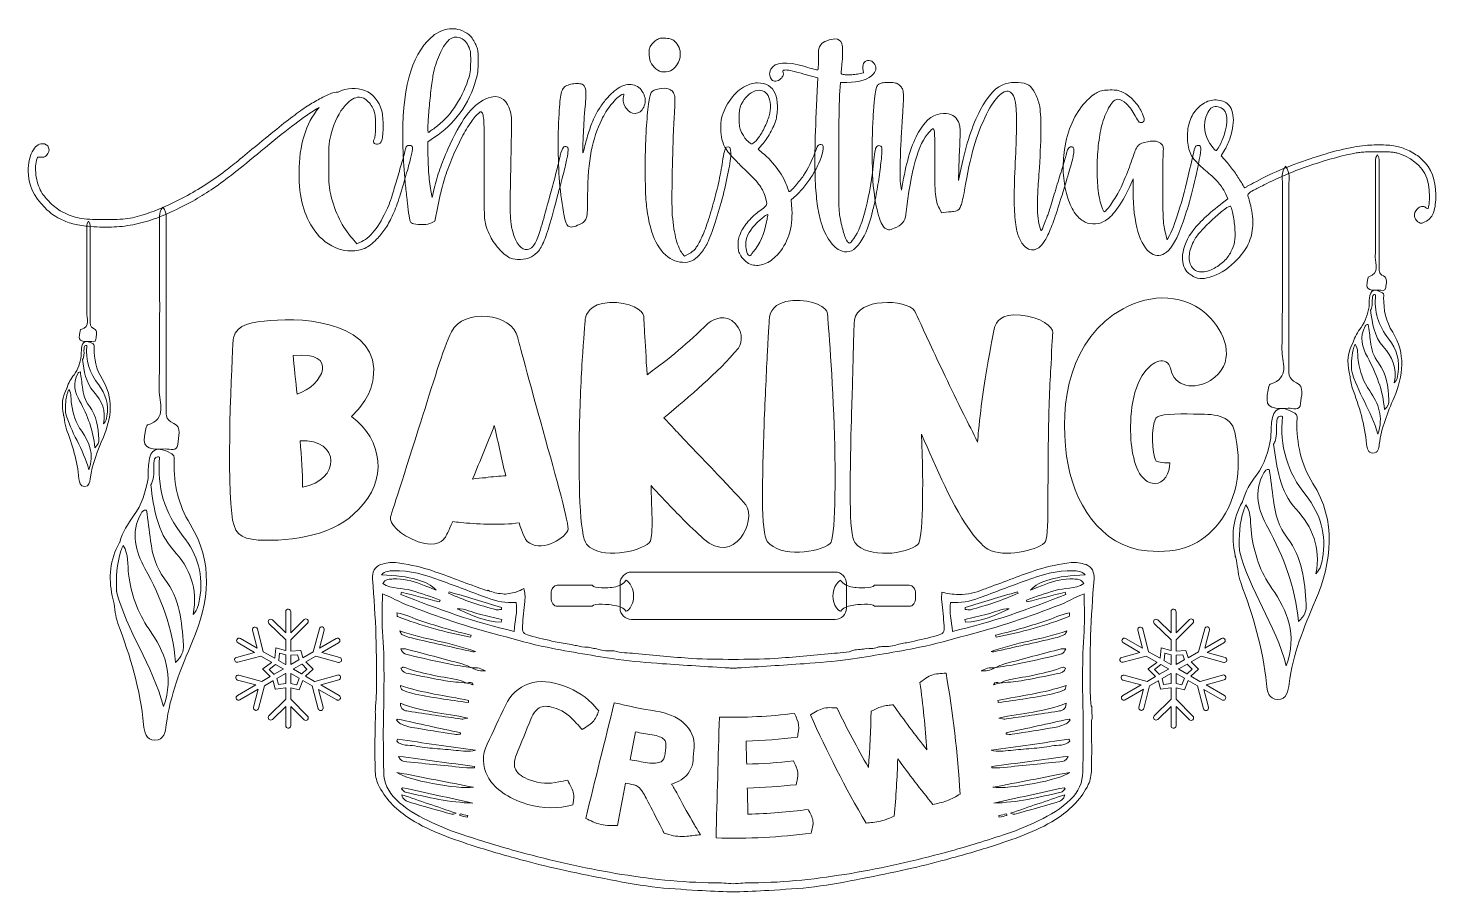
# Model space of a CAD drawing. Header units: inches. Extents: x 93 to 987, y -814 to -266.
import ezdxf

# ---------------------------------------------------------------- set-up
doc = ezdxf.new("R2010")
doc.units = ezdxf.units.IN
doc.header["$MEASUREMENT"] = 0
doc.layers.add('Layer 1', color=7, linetype='Continuous')

# ---------------------------------------------------------------- blocks, each defined once
blk = doc.blocks.new('block 5')
at = {"layer": 'Layer 1', "lineweight": 0}
for points, knots in [([(862.21, -597.11), (862.21, -597.11), (862.21, -597.42), (862.21, -597.42), (862.27, -597.33), (862.31, -597.25), (862.35, -597.15), (862.31, -597.15), (862.25, -597.13), (862.21, -597.11)], [0, 0, 0, 0, 1, 1, 1, 2, 2, 2, 3, 3, 3, 3]), ([(859.53, -600.2), (859.57, -601.26), (860, -602.41), (860.37, -603.55), (860.06, -602.43), (859.79, -601.3), (859.53, -600.2)], [0, 0, 0, 0, 1, 1, 1, 2, 2, 2, 2])]:
    blk.add_open_spline(points, degree=3, knots=knots, dxfattribs=at)
blk = doc.blocks.new('block 4')
at = {"layer": 'Layer 1'}
blk.add_blockref('block 5', (0, 0), dxfattribs=at)
blk = doc.blocks.new('block 7')
at = {"layer": 'Layer 1', "lineweight": 0}
blk.add_open_spline([(891.57, -353.3), (894.79, -357.83), (893.63, -361.47), (893.63, -364.86), (893.73, -403.22), (893.68, -441.59), (893.71, -479.95), (893.72, -484.2), (892.65, -488.21), (898.6, -490.79), (903.85, -493.06), (901.36, -499.54), (901.06, -504.04), (900.74, -508.92), (896.03, -506.84), (893.28, -506.95), (880.21, -507.51), (878.38, -505.69), (880.54, -495.19), (880.79, -493.95), (881.09, -491.91), (881.8, -491.7), (894.76, -487.88), (889.17, -477.26), (889.28, -469.6), (889.81, -434.47), (889.49, -399.32), (889.56, -364.18), (889.57, -360.95), (888.61, -357.4), (891.57, -353.3)], degree=3, knots=[0, 0, 0, 0, 1, 1, 1, 2, 2, 2, 3, 3, 3, 4, 4, 4, 5, 5, 5, 6, 6, 6, 7, 7, 7, 8, 8, 8, 9, 9, 9, 10, 10, 10, 10], dxfattribs=at)
blk = doc.blocks.new('block 6')
at = {"layer": 'Layer 1'}
blk.add_blockref('block 7', (0, 0), dxfattribs=at)
blk = doc.blocks.new('block 10')
at = {"layer": 'Layer 1', "lineweight": 0}
for points, knots in [([(908.98, -554.74), (901.25, -542.33), (898.59, -529.36), (898.73, -515.28), (898.74, -513.52), (899.62, -511.34), (897.35, -510.14), (888.23, -504.67), (883.64, -506.5), (882.63, -516.1), (882.3, -519.28), (882.36, -522.49), (882.22, -525.71), (880.73, -534.21), (878.29, -542.24), (873.07, -549.41), (869.4, -554.49), (865.84, -559.84), (864.29, -566.13), (864.23, -566.24), (864.15, -566.34), (864.11, -566.46), (857.96, -577.22), (856.96, -588.5), (859.53, -600.18), (859.53, -600.18), (859.53, -600.2), (859.53, -600.2), (859.79, -601.3), (860.06, -602.43), (860.37, -603.55), (861.22, -608.28), (861.4, -613.27), (863.06, -617.69), (870.88, -638.55), (877.37, -659.69), (879.41, -682.01), (879.82, -686.59), (880.9, -691.84), (886.59, -691.9), (892.4, -691.96), (893.22, -686.41), (893.76, -682.05), (896.13, -663.3), (903.22, -646.18), (910.53, -628.94), (921.03, -604.21), (923.95, -578.81), (908.98, -554.74)], [0, 0, 0, 0, 1, 1, 1, 2, 2, 2, 3, 3, 3, 4, 4, 4, 5, 5, 5, 6, 6, 6, 7, 7, 7, 8, 8, 8, 9, 9, 9, 10, 10, 10, 11, 11, 11, 12, 12, 12, 13, 13, 13, 14, 14, 14, 15, 15, 15, 16, 16, 16, 16]), ([(910.81, -612.1), (914.06, -595.25), (908.67, -582.59), (898.28, -571.11), (887.83, -559.55), (885.95, -544.56), (883.95, -529.82), (884.47, -528.99), (884.86, -528.12), (885.11, -527.25), (886.28, -523.6), (885.62, -519.7), (885.91, -515.94), (886.06, -513.83), (886.28, -512.12), (888.27, -512.02), (888.64, -512), (889.09, -512.04), (889.59, -512.16), (887.73, -530.97), (892.58, -547.45), (904.6, -562.46), (913.7, -573.82), (917.75, -587.42), (914.92, -602.39), (914.32, -605.49), (914.18, -608.59), (910.81, -612.1)], [0, 0, 0, 0, 1, 1, 1, 2, 2, 2, 3, 3, 3, 4, 4, 4, 5, 5, 5, 6, 6, 6, 7, 7, 7, 8, 8, 8, 9, 9, 9, 9]), ([(899.69, -642.49), (897.85, -620.38), (890.39, -601.32), (880.26, -582.8), (874.49, -572.23), (870.74, -560.06), (877.86, -547.92), (878.5, -546.83), (879.04, -545.59), (881.25, -545.84), (882.09, -552.2), (883.02, -558.72), (883.83, -565.25), (884.94, -574.02), (887.28, -582.45), (892.71, -589.45), (902.41, -601.94), (903.73, -616.62), (904.64, -631.5), (904.89, -635.45), (903.71, -638.92), (899.69, -642.49)], [0, 0, 0, 0, 1, 1, 1, 2, 2, 2, 3, 3, 3, 4, 4, 4, 5, 5, 5, 6, 6, 6, 7, 7, 7, 7]), ([(892.03, -670.53), (884.9, -643.85), (868.73, -622.73), (862.21, -597.42), (862.21, -597.42), (862.21, -597.11), (862.21, -597.11), (861.92, -588.48), (862.21, -579.93), (865.02, -571.73), (865.41, -570.59), (865.86, -569.44), (866.36, -568.3), (870.2, -573.86), (869, -580.46), (869.85, -586.55), (871.63, -599.23), (875.44, -610.82), (882.88, -621.41), (892.81, -635.55), (899.07, -650.79), (892.03, -670.53)], [0, 0, 0, 0, 1, 1, 1, 2, 2, 2, 3, 3, 3, 4, 4, 4, 5, 5, 5, 6, 6, 6, 7, 7, 7, 7])]:
    blk.add_open_spline(points, degree=3, knots=knots, dxfattribs=at)
blk = doc.blocks.new('block 9')
at = {"layer": 'Layer 1'}
blk.add_blockref('block 10', (0, 0), dxfattribs=at)
blk = doc.blocks.new('block 8')
at = {"layer": 'Layer 1'}
blk.add_blockref('block 9', (0, 0), dxfattribs=at)
blk = doc.blocks.new('block 12')
at = {"layer": 'Layer 1', "lineweight": 0}
blk.add_open_spline([(862.35, -597.15), (862.31, -597.25), (862.27, -597.33), (862.21, -597.42), (862.21, -597.42), (862.21, -597.11), (862.21, -597.11), (862.25, -597.13), (862.31, -597.15), (862.35, -597.15)], degree=3, knots=[0, 0, 0, 0, 1, 1, 1, 2, 2, 2, 3, 3, 3, 3], dxfattribs=at)
blk = doc.blocks.new('block 11')
at = {"layer": 'Layer 1'}
blk.add_blockref('block 12', (0, 0), dxfattribs=at)
blk = doc.blocks.new('block 14')
at = {"layer": 'Layer 1', "lineweight": 0}
blk.add_open_spline([(862.21, -597.11), (862.21, -597.11), (862.21, -597.42), (862.21, -597.42), (862.27, -597.33), (862.31, -597.25), (862.35, -597.15), (862.31, -597.15), (862.25, -597.13), (862.21, -597.11)], degree=3, knots=[0, 0, 0, 0, 1, 1, 1, 2, 2, 2, 3, 3, 3, 3], dxfattribs=at)
blk = doc.blocks.new('block 13')
at = {"layer": 'Layer 1'}
blk.add_blockref('block 14', (0, 0), dxfattribs=at)
blk = doc.blocks.new('block 3')
at = {"layer": 'Layer 1'}
for name in ['block 6', 'block 8', 'block 4', 'block 11', 'block 13']:
    blk.add_blockref(name, (0, 0), dxfattribs=at)
blk = doc.blocks.new('block 17')
at = {"layer": 'Layer 1', "lineweight": 0}
for points, knots in [([(149.14, -622.99), (149.14, -622.99), (149.14, -623.3), (149.14, -623.3), (149.2, -623.21), (149.24, -623.13), (149.28, -623.03), (149.24, -623.03), (149.18, -623.01), (149.14, -622.99)], [0, 0, 0, 0, 1, 1, 1, 2, 2, 2, 3, 3, 3, 3]), ([(146.46, -626.08), (146.5, -627.14), (146.93, -628.29), (147.3, -629.43), (146.99, -628.31), (146.72, -627.18), (146.46, -626.08)], [0, 0, 0, 0, 1, 1, 1, 2, 2, 2, 2])]:
    blk.add_open_spline(points, degree=3, knots=knots, dxfattribs=at)
blk = doc.blocks.new('block 16')
at = {"layer": 'Layer 1'}
blk.add_blockref('block 17', (0, 0), dxfattribs=at)
blk = doc.blocks.new('block 19')
at = {"layer": 'Layer 1', "lineweight": 0}
blk.add_open_spline([(178.5, -379.18), (181.72, -383.71), (180.55, -387.35), (180.56, -390.74), (180.66, -429.1), (180.61, -467.47), (180.64, -505.83), (180.65, -510.08), (179.58, -514.09), (185.53, -516.67), (190.78, -518.94), (188.29, -525.42), (187.99, -529.92), (187.66, -534.8), (182.96, -532.71), (180.21, -532.83), (167.14, -533.39), (165.31, -531.57), (167.46, -521.06), (167.72, -519.83), (168.02, -517.79), (168.73, -517.58), (181.69, -513.76), (176.1, -503.14), (176.21, -495.48), (176.74, -460.34), (176.42, -425.2), (176.49, -390.06), (176.5, -386.83), (175.54, -383.28), (178.5, -379.18)], degree=3, knots=[0, 0, 0, 0, 1, 1, 1, 2, 2, 2, 3, 3, 3, 4, 4, 4, 5, 5, 5, 6, 6, 6, 7, 7, 7, 8, 8, 8, 9, 9, 9, 10, 10, 10, 10], dxfattribs=at)
blk = doc.blocks.new('block 18')
at = {"layer": 'Layer 1'}
blk.add_blockref('block 19', (0, 0), dxfattribs=at)
blk = doc.blocks.new('block 22')
at = {"layer": 'Layer 1', "lineweight": 0}
for points, knots in [([(195.91, -580.62), (188.18, -568.21), (185.52, -555.24), (185.65, -541.16), (185.67, -539.4), (186.55, -537.22), (184.28, -536.02), (175.16, -530.55), (170.57, -532.38), (169.56, -541.97), (169.23, -545.15), (169.29, -548.37), (169.15, -551.59), (167.66, -560.09), (165.22, -568.11), (160, -575.29), (156.33, -580.37), (152.77, -585.72), (151.21, -592.01), (151.16, -592.12), (151.08, -592.22), (151.04, -592.33), (144.89, -603.1), (143.88, -614.38), (146.46, -626.06), (146.46, -626.06), (146.46, -626.08), (146.46, -626.08), (146.72, -627.18), (146.99, -628.31), (147.3, -629.43), (148.15, -634.16), (148.33, -639.15), (149.99, -643.57), (157.81, -664.43), (164.3, -685.57), (166.34, -707.89), (166.75, -712.47), (167.83, -717.72), (173.52, -717.78), (179.33, -717.84), (180.15, -712.29), (180.69, -707.93), (183.06, -689.18), (190.15, -672.05), (197.46, -654.81), (207.95, -630.09), (210.88, -604.69), (195.91, -580.62)], [0, 0, 0, 0, 1, 1, 1, 2, 2, 2, 3, 3, 3, 4, 4, 4, 5, 5, 5, 6, 6, 6, 7, 7, 7, 8, 8, 8, 9, 9, 9, 10, 10, 10, 11, 11, 11, 12, 12, 12, 13, 13, 13, 14, 14, 14, 15, 15, 15, 16, 16, 16, 16]), ([(197.74, -637.98), (200.99, -621.13), (195.6, -608.47), (185.21, -596.99), (174.76, -585.43), (172.88, -570.44), (170.88, -555.7), (171.4, -554.87), (171.79, -554), (172.04, -553.12), (173.2, -549.48), (172.55, -545.58), (172.84, -541.82), (172.99, -539.71), (173.2, -538), (175.2, -537.9), (175.57, -537.88), (176.02, -537.92), (176.52, -538.04), (174.66, -556.85), (179.51, -573.33), (191.53, -588.34), (200.62, -599.7), (204.68, -613.3), (201.85, -628.27), (201.25, -631.37), (201.11, -634.47), (197.74, -637.98)], [0, 0, 0, 0, 1, 1, 1, 2, 2, 2, 3, 3, 3, 4, 4, 4, 5, 5, 5, 6, 6, 6, 7, 7, 7, 8, 8, 8, 9, 9, 9, 9]), ([(186.62, -668.37), (184.78, -646.26), (177.32, -627.2), (167.19, -608.68), (161.41, -598.11), (157.67, -585.94), (164.79, -573.8), (165.43, -572.71), (165.97, -571.47), (168.18, -571.72), (169.02, -578.08), (169.95, -584.6), (170.76, -591.13), (171.87, -599.9), (174.21, -608.33), (179.64, -615.33), (189.34, -627.82), (190.66, -642.5), (191.57, -657.37), (191.82, -661.33), (190.64, -664.8), (186.62, -668.37)], [0, 0, 0, 0, 1, 1, 1, 2, 2, 2, 3, 3, 3, 4, 4, 4, 5, 5, 5, 6, 6, 6, 7, 7, 7, 7]), ([(178.96, -696.41), (171.83, -669.73), (155.66, -648.61), (149.14, -623.3), (149.14, -623.3), (149.14, -622.99), (149.14, -622.99), (148.85, -614.36), (149.14, -605.81), (151.95, -597.61), (152.34, -596.47), (152.79, -595.32), (153.29, -594.18), (157.13, -599.74), (155.93, -606.34), (156.78, -612.42), (158.56, -625.11), (162.37, -636.7), (169.81, -647.29), (179.74, -661.43), (186, -676.67), (178.96, -696.41)], [0, 0, 0, 0, 1, 1, 1, 2, 2, 2, 3, 3, 3, 4, 4, 4, 5, 5, 5, 6, 6, 6, 7, 7, 7, 7])]:
    blk.add_open_spline(points, degree=3, knots=knots, dxfattribs=at)
blk = doc.blocks.new('block 21')
at = {"layer": 'Layer 1'}
blk.add_blockref('block 22', (0, 0), dxfattribs=at)
blk = doc.blocks.new('block 20')
at = {"layer": 'Layer 1'}
blk.add_blockref('block 21', (0, 0), dxfattribs=at)
blk = doc.blocks.new('block 24')
at = {"layer": 'Layer 1', "lineweight": 0}
blk.add_open_spline([(149.28, -623.03), (149.24, -623.13), (149.2, -623.21), (149.14, -623.3), (149.14, -623.3), (149.14, -622.99), (149.14, -622.99), (149.18, -623.01), (149.24, -623.03), (149.28, -623.03)], degree=3, knots=[0, 0, 0, 0, 1, 1, 1, 2, 2, 2, 3, 3, 3, 3], dxfattribs=at)
blk = doc.blocks.new('block 23')
at = {"layer": 'Layer 1'}
blk.add_blockref('block 24', (0, 0), dxfattribs=at)
blk = doc.blocks.new('block 26')
at = {"layer": 'Layer 1', "lineweight": 0}
blk.add_open_spline([(149.14, -622.99), (149.14, -622.99), (149.14, -623.3), (149.14, -623.3), (149.2, -623.21), (149.24, -623.13), (149.28, -623.03), (149.24, -623.03), (149.18, -623.01), (149.14, -622.99)], degree=3, knots=[0, 0, 0, 0, 1, 1, 1, 2, 2, 2, 3, 3, 3, 3], dxfattribs=at)
blk = doc.blocks.new('block 25')
at = {"layer": 'Layer 1'}
blk.add_blockref('block 26', (0, 0), dxfattribs=at)
blk = doc.blocks.new('block 15')
at = {"layer": 'Layer 1'}
for name in ['block 18', 'block 20', 'block 16', 'block 23', 'block 25']:
    blk.add_blockref(name, (0, 0), dxfattribs=at)
blk = doc.blocks.new('block 29')
at = {"layer": 'Layer 1', "lineweight": 0}
for points, knots in [([(933.42, -482.4), (933.42, -482.4), (933.42, -482.57), (933.42, -482.57), (933.45, -482.52), (933.47, -482.48), (933.49, -482.42), (933.47, -482.42), (933.44, -482.41), (933.42, -482.4)], [0, 0, 0, 0, 1, 1, 1, 2, 2, 2, 3, 3, 3, 3]), ([(931.92, -484.12), (931.94, -484.72), (932.18, -485.36), (932.39, -486), (932.21, -485.37), (932.06, -484.74), (931.92, -484.12)], [0, 0, 0, 0, 1, 1, 1, 2, 2, 2, 2])]:
    blk.add_open_spline(points, degree=3, knots=knots, dxfattribs=at)
blk = doc.blocks.new('block 28')
at = {"layer": 'Layer 1'}
blk.add_blockref('block 29', (0, 0), dxfattribs=at)
blk = doc.blocks.new('block 31')
at = {"layer": 'Layer 1', "lineweight": 0}
blk.add_open_spline([(949.84, -346.02), (951.64, -348.56), (950.99, -350.59), (950.99, -352.49), (951.05, -373.95), (951.02, -395.41), (951.04, -416.87), (951.04, -419.24), (950.45, -421.49), (953.77, -422.93), (956.71, -424.2), (955.32, -427.82), (955.15, -430.34), (954.97, -433.07), (952.33, -431.9), (950.8, -431.97), (943.49, -432.28), (942.46, -431.26), (943.67, -425.39), (943.81, -424.7), (943.98, -423.56), (944.38, -423.44), (951.62, -421.3), (948.5, -415.36), (948.56, -411.07), (948.86, -391.42), (948.68, -371.76), (948.72, -352.11), (948.72, -350.3), (948.18, -348.32), (949.84, -346.02)], degree=3, knots=[0, 0, 0, 0, 1, 1, 1, 2, 2, 2, 3, 3, 3, 4, 4, 4, 5, 5, 5, 6, 6, 6, 7, 7, 7, 8, 8, 8, 9, 9, 9, 10, 10, 10, 10], dxfattribs=at)
blk = doc.blocks.new('block 30')
at = {"layer": 'Layer 1'}
blk.add_blockref('block 31', (0, 0), dxfattribs=at)
blk = doc.blocks.new('block 34')
at = {"layer": 'Layer 1', "lineweight": 0}
for points, knots in [([(959.58, -458.7), (955.25, -451.76), (953.77, -444.5), (953.84, -436.63), (953.85, -435.64), (954.34, -434.43), (953.07, -433.75), (947.97, -430.69), (945.4, -431.71), (944.84, -437.08), (944.66, -438.86), (944.69, -440.66), (944.61, -442.46), (943.78, -447.21), (942.41, -451.7), (939.49, -455.72), (937.44, -458.56), (935.45, -461.55), (934.58, -465.07), (934.55, -465.13), (934.5, -465.19), (934.48, -465.25), (931.04, -471.27), (930.48, -477.58), (931.92, -484.11), (931.92, -484.11), (931.92, -484.12), (931.92, -484.12), (932.06, -484.74), (932.21, -485.37), (932.39, -486), (932.86, -488.65), (932.96, -491.44), (933.9, -493.91), (938.27, -505.58), (941.9, -517.4), (943.04, -529.89), (943.27, -532.45), (943.87, -535.39), (947.05, -535.42), (950.31, -535.45), (950.76, -532.35), (951.07, -529.91), (952.39, -519.42), (956.36, -509.84), (960.45, -500.2), (966.32, -486.37), (967.95, -472.16), (959.58, -458.7)], [0, 0, 0, 0, 1, 1, 1, 2, 2, 2, 3, 3, 3, 4, 4, 4, 5, 5, 5, 6, 6, 6, 7, 7, 7, 8, 8, 8, 9, 9, 9, 10, 10, 10, 11, 11, 11, 12, 12, 12, 13, 13, 13, 14, 14, 14, 15, 15, 15, 16, 16, 16, 16]), ([(960.6, -490.78), (962.42, -481.36), (959.41, -474.28), (953.59, -467.85), (947.75, -461.39), (946.69, -453.01), (945.58, -444.76), (945.87, -444.3), (946.09, -443.81), (946.23, -443.32), (946.88, -441.28), (946.51, -439.1), (946.67, -437), (946.76, -435.81), (946.88, -434.86), (948, -434.8), (948.2, -434.79), (948.45, -434.82), (948.73, -434.88), (947.69, -445.4), (950.4, -454.62), (957.13, -463.02), (962.22, -469.37), (964.48, -476.98), (962.9, -485.35), (962.56, -487.09), (962.49, -488.82), (960.6, -490.78)], [0, 0, 0, 0, 1, 1, 1, 2, 2, 2, 3, 3, 3, 4, 4, 4, 5, 5, 5, 6, 6, 6, 7, 7, 7, 8, 8, 8, 9, 9, 9, 9]), ([(954.38, -507.78), (953.35, -495.42), (949.18, -484.75), (943.52, -474.4), (940.28, -468.48), (938.19, -461.67), (942.17, -454.88), (942.53, -454.27), (942.83, -453.58), (944.07, -453.72), (944.54, -457.28), (945.06, -460.92), (945.51, -464.58), (946.13, -469.48), (947.44, -474.2), (950.48, -478.12), (955.9, -485.1), (956.64, -493.31), (957.15, -501.63), (957.29, -503.84), (956.63, -505.79), (954.38, -507.78)], [0, 0, 0, 0, 1, 1, 1, 2, 2, 2, 3, 3, 3, 4, 4, 4, 5, 5, 5, 6, 6, 6, 7, 7, 7, 7]), ([(950.1, -523.47), (946.11, -508.54), (937.06, -496.73), (933.42, -482.57), (933.42, -482.57), (933.42, -482.4), (933.42, -482.4), (933.26, -477.57), (933.42, -472.79), (934.99, -468.2), (935.21, -467.56), (935.46, -466.92), (935.74, -466.28), (937.89, -469.39), (937.21, -473.08), (937.69, -476.49), (938.69, -483.58), (940.82, -490.07), (944.98, -495.99), (950.53, -503.9), (954.04, -512.42), (950.1, -523.47)], [0, 0, 0, 0, 1, 1, 1, 2, 2, 2, 3, 3, 3, 4, 4, 4, 5, 5, 5, 6, 6, 6, 7, 7, 7, 7])]:
    blk.add_open_spline(points, degree=3, knots=knots, dxfattribs=at)
blk = doc.blocks.new('block 33')
at = {"layer": 'Layer 1'}
blk.add_blockref('block 34', (0, 0), dxfattribs=at)
blk = doc.blocks.new('block 32')
at = {"layer": 'Layer 1'}
blk.add_blockref('block 33', (0, 0), dxfattribs=at)
blk = doc.blocks.new('block 36')
at = {"layer": 'Layer 1', "lineweight": 0}
blk.add_open_spline([(933.49, -482.42), (933.47, -482.48), (933.45, -482.52), (933.42, -482.57), (933.42, -482.57), (933.42, -482.4), (933.42, -482.4), (933.44, -482.41), (933.47, -482.42), (933.49, -482.42)], degree=3, knots=[0, 0, 0, 0, 1, 1, 1, 2, 2, 2, 3, 3, 3, 3], dxfattribs=at)
blk = doc.blocks.new('block 35')
at = {"layer": 'Layer 1'}
blk.add_blockref('block 36', (0, 0), dxfattribs=at)
blk = doc.blocks.new('block 38')
at = {"layer": 'Layer 1', "lineweight": 0}
blk.add_open_spline([(933.42, -482.4), (933.42, -482.4), (933.42, -482.57), (933.42, -482.57), (933.45, -482.52), (933.47, -482.48), (933.49, -482.42), (933.47, -482.42), (933.44, -482.41), (933.42, -482.4)], degree=3, knots=[0, 0, 0, 0, 1, 1, 1, 2, 2, 2, 3, 3, 3, 3], dxfattribs=at)
blk = doc.blocks.new('block 37')
at = {"layer": 'Layer 1'}
blk.add_blockref('block 38', (0, 0), dxfattribs=at)
blk = doc.blocks.new('block 27')
at = {"layer": 'Layer 1'}
for name in ['block 30', 'block 32', 'block 28', 'block 35', 'block 37']:
    blk.add_blockref(name, (0, 0), dxfattribs=at)
blk = doc.blocks.new('block 41')
at = {"layer": 'Layer 1', "lineweight": 0}
for points, knots in [([(116.71, -509.45), (116.71, -509.45), (116.71, -509.6), (116.71, -509.6), (116.74, -509.55), (116.76, -509.51), (116.78, -509.47), (116.76, -509.47), (116.73, -509.46), (116.71, -509.45)], [0, 0, 0, 0, 1, 1, 1, 2, 2, 2, 3, 3, 3, 3]), ([(115.38, -510.98), (115.4, -511.51), (115.61, -512.08), (115.8, -512.65), (115.64, -512.09), (115.51, -511.53), (115.38, -510.98)], [0, 0, 0, 0, 1, 1, 1, 2, 2, 2, 2])]:
    blk.add_open_spline(points, degree=3, knots=knots, dxfattribs=at)
blk = doc.blocks.new('block 40')
at = {"layer": 'Layer 1'}
blk.add_blockref('block 41', (0, 0), dxfattribs=at)
blk = doc.blocks.new('block 43')
at = {"layer": 'Layer 1', "lineweight": 0}
blk.add_open_spline([(131.33, -388.08), (132.93, -390.34), (132.35, -392.15), (132.35, -393.84), (132.4, -412.93), (132.38, -432.03), (132.39, -451.13), (132.4, -453.24), (131.87, -455.24), (134.83, -456.52), (137.44, -457.65), (136.2, -460.88), (136.05, -463.12), (135.89, -465.54), (133.55, -464.51), (132.18, -464.57), (125.67, -464.84), (124.76, -463.94), (125.83, -458.71), (125.96, -458.09), (126.11, -457.08), (126.47, -456.97), (132.91, -455.07), (130.13, -449.79), (130.19, -445.97), (130.45, -428.48), (130.29, -410.99), (130.33, -393.5), (130.33, -391.89), (129.85, -390.12), (131.33, -388.08)], degree=3, knots=[0, 0, 0, 0, 1, 1, 1, 2, 2, 2, 3, 3, 3, 4, 4, 4, 5, 5, 5, 6, 6, 6, 7, 7, 7, 8, 8, 8, 9, 9, 9, 10, 10, 10, 10], dxfattribs=at)
blk = doc.blocks.new('block 42')
at = {"layer": 'Layer 1'}
blk.add_blockref('block 43', (0, 0), dxfattribs=at)
blk = doc.blocks.new('block 46')
at = {"layer": 'Layer 1', "lineweight": 0}
for points, knots in [([(140, -488.36), (136.14, -482.18), (134.82, -475.72), (134.89, -468.71), (134.9, -467.83), (135.33, -466.75), (134.2, -466.15), (129.67, -463.43), (127.38, -464.34), (126.88, -469.12), (126.71, -470.7), (126.74, -472.3), (126.67, -473.91), (125.93, -478.13), (124.72, -482.13), (122.12, -485.7), (120.29, -488.23), (118.52, -490.89), (117.75, -494.02), (117.72, -494.08), (117.68, -494.13), (117.66, -494.19), (114.6, -499.54), (114.1, -505.16), (115.38, -510.97), (115.38, -510.97), (115.38, -510.98), (115.38, -510.98), (115.51, -511.53), (115.64, -512.09), (115.8, -512.65), (116.22, -515.01), (116.31, -517.49), (117.14, -519.69), (121.03, -530.08), (124.26, -540.6), (125.28, -551.71), (125.48, -553.99), (126.02, -556.6), (128.85, -556.63), (131.74, -556.66), (132.15, -553.9), (132.42, -551.73), (133.6, -542.39), (137.13, -533.87), (140.77, -525.29), (145.99, -512.98), (147.45, -500.33), (140, -488.36)], [0, 0, 0, 0, 1, 1, 1, 2, 2, 2, 3, 3, 3, 4, 4, 4, 5, 5, 5, 6, 6, 6, 7, 7, 7, 8, 8, 8, 9, 9, 9, 10, 10, 10, 11, 11, 11, 12, 12, 12, 13, 13, 13, 14, 14, 14, 15, 15, 15, 16, 16, 16, 16]), ([(140.9, -516.91), (142.52, -508.52), (139.84, -502.22), (134.67, -496.5), (129.46, -490.75), (128.53, -483.29), (127.53, -475.95), (127.79, -475.54), (127.99, -475.1), (128.11, -474.67), (128.69, -472.85), (128.36, -470.91), (128.51, -469.04), (128.59, -467.99), (128.69, -467.14), (129.69, -467.09), (129.87, -467.08), (130.09, -467.1), (130.34, -467.16), (129.42, -476.52), (131.83, -484.73), (137.81, -492.2), (142.34, -497.85), (144.36, -504.62), (142.95, -512.07), (142.65, -513.62), (142.58, -515.16), (140.9, -516.91)], [0, 0, 0, 0, 1, 1, 1, 2, 2, 2, 3, 3, 3, 4, 4, 4, 5, 5, 5, 6, 6, 6, 7, 7, 7, 8, 8, 8, 9, 9, 9, 9]), ([(135.37, -532.03), (134.45, -521.03), (130.74, -511.54), (125.7, -502.32), (122.82, -497.06), (120.96, -491), (124.5, -484.96), (124.82, -484.42), (125.09, -483.8), (126.19, -483.93), (126.61, -487.09), (127.07, -490.33), (127.48, -493.59), (128.03, -497.95), (129.19, -502.15), (131.9, -505.63), (136.72, -511.85), (137.38, -519.16), (137.83, -526.56), (137.96, -528.53), (137.37, -530.26), (135.37, -532.03)], [0, 0, 0, 0, 1, 1, 1, 2, 2, 2, 3, 3, 3, 4, 4, 4, 5, 5, 5, 6, 6, 6, 7, 7, 7, 7]), ([(131.56, -545.99), (128.01, -532.71), (119.96, -522.2), (116.71, -509.6), (116.71, -509.6), (116.71, -509.45), (116.71, -509.45), (116.57, -505.15), (116.71, -500.89), (118.11, -496.81), (118.31, -496.24), (118.53, -495.67), (118.78, -495.1), (120.69, -497.87), (120.09, -501.16), (120.52, -504.19), (121.4, -510.5), (123.3, -516.27), (127, -521.54), (131.95, -528.58), (135.06, -536.17), (131.56, -545.99)], [0, 0, 0, 0, 1, 1, 1, 2, 2, 2, 3, 3, 3, 4, 4, 4, 5, 5, 5, 6, 6, 6, 7, 7, 7, 7])]:
    blk.add_open_spline(points, degree=3, knots=knots, dxfattribs=at)
blk = doc.blocks.new('block 45')
at = {"layer": 'Layer 1'}
blk.add_blockref('block 46', (0, 0), dxfattribs=at)
blk = doc.blocks.new('block 44')
at = {"layer": 'Layer 1'}
blk.add_blockref('block 45', (0, 0), dxfattribs=at)
blk = doc.blocks.new('block 48')
at = {"layer": 'Layer 1', "lineweight": 0}
blk.add_open_spline([(116.78, -509.47), (116.76, -509.51), (116.74, -509.55), (116.71, -509.6), (116.71, -509.6), (116.71, -509.45), (116.71, -509.45), (116.73, -509.46), (116.76, -509.47), (116.78, -509.47)], degree=3, knots=[0, 0, 0, 0, 1, 1, 1, 2, 2, 2, 3, 3, 3, 3], dxfattribs=at)
blk = doc.blocks.new('block 47')
at = {"layer": 'Layer 1'}
blk.add_blockref('block 48', (0, 0), dxfattribs=at)
blk = doc.blocks.new('block 50')
at = {"layer": 'Layer 1', "lineweight": 0}
blk.add_open_spline([(116.71, -509.45), (116.71, -509.45), (116.71, -509.6), (116.71, -509.6), (116.74, -509.55), (116.76, -509.51), (116.78, -509.47), (116.76, -509.47), (116.73, -509.46), (116.71, -509.45)], degree=3, knots=[0, 0, 0, 0, 1, 1, 1, 2, 2, 2, 3, 3, 3, 3], dxfattribs=at)
blk = doc.blocks.new('block 49')
at = {"layer": 'Layer 1'}
blk.add_blockref('block 50', (0, 0), dxfattribs=at)
blk = doc.blocks.new('block 39')
at = {"layer": 'Layer 1'}
for name in ['block 42', 'block 44', 'block 40', 'block 47', 'block 49']:
    blk.add_blockref(name, (0, 0), dxfattribs=at)
blk = doc.blocks.new('block 51')
at = {"layer": 'Layer 1', "lineweight": 0}
for points, knots in [([(604.83, -517.55), (606.08, -553.37), (605.67, -590.03), (602.31, -592.96), (595.19, -598.62), (570.68, -602.18), (562.3, -591.5), (558.32, -586.26), (559.16, -551.48), (560.41, -517.13), (561.04, -500.16), (561.88, -483.4), (562.51, -470.83), (563.14, -458.05), (563.77, -449.46), (563.77, -449.04), (564.18, -446.94), (565.65, -439.61), (578.64, -438.57), (591.42, -437.73), (600.43, -442.96), (600.64, -446.94), (600.64, -446.94), (603.57, -481.93), (604.83, -517.55)], [0, 0, 0, 0, 1, 1, 1, 2, 2, 2, 3, 3, 3, 4, 4, 4, 5, 5, 5, 6, 6, 6, 7, 7, 7, 8, 8, 8, 8]), ([(743.72, -458.89), (743.72, -458.89), (743.09, -467.06), (742.67, -479), (741.83, -491.36), (741.21, -507.28), (741, -523.83), (740.58, -540.17), (740.79, -556.51), (740.58, -569.5), (740.58, -582.07), (740.16, -591.08), (738.48, -592.54), (732.83, -597.36), (713.13, -602.18), (702.45, -596.52), (699.93, -595.06), (696.58, -591.5), (693.23, -587.31), (679.83, -569.92), (669.77, -544.36), (660.34, -523.41), (661.81, -557.56), (661.18, -590.87), (658.04, -593.59), (650.91, -599.46), (626.4, -602.81), (618.02, -592.33), (614.04, -587.1), (614.88, -552.32), (615.72, -518.59), (616.14, -501.83), (616.77, -485.07), (616.98, -472.5), (617.39, -459.93), (617.61, -451.55), (617.81, -450.92), (619.28, -437.1), (650.5, -437.31), (656.15, -445.27), (656.15, -445.27), (659.92, -453.44), (665.58, -465.8), (671.24, -477.95), (678.99, -494.29), (687.16, -510.84), (690.09, -516.71), (693.23, -522.57), (695.95, -528.44), (696.17, -525.92), (696.38, -523.41), (696.58, -521.11), (698.26, -504.35), (700.56, -488.01), (702.87, -475.86), (704.96, -463.7), (706.85, -455.53), (706.85, -455.11), (707.69, -453.02), (710.41, -446.53), (723.19, -447.78), (735.97, -448.83), (744.14, -455.53), (743.72, -458.89)], [0, 0, 0, 0, 1, 1, 1, 2, 2, 2, 3, 3, 3, 4, 4, 4, 5, 5, 5, 6, 6, 6, 7, 7, 7, 8, 8, 8, 9, 9, 9, 10, 10, 10, 11, 11, 11, 12, 12, 12, 13, 13, 13, 14, 14, 14, 15, 15, 15, 16, 16, 16, 17, 17, 17, 18, 18, 18, 19, 19, 19, 20, 20, 20, 21, 21, 21, 21]), ([(859.36, -522.15), (863.55, -541.43), (862.29, -563.42), (849.1, -579.97), (838.62, -593.38), (824.58, -599.46), (803.63, -597.57), (773.88, -595.06), (756.5, -566.57), (752.52, -537.45), (747.7, -503.3), (754.61, -462.24), (788.34, -443.8), (805.73, -434.17), (828.15, -433.33), (843.86, -449.67), (854.75, -461.4), (859.78, -479), (843.86, -489.26), (834.22, -495.55), (820.39, -493.45), (818.72, -482.14), (815.99, -472.29), (806.57, -477.95), (802.17, -483.82), (793.16, -495.55), (792.32, -516.08), (793.58, -529.28), (794.83, -541.85), (799.03, -554.42), (808.45, -554.84), (814.32, -555.04), (818.09, -548.13), (818.09, -541.64), (813.06, -541.64), (809.71, -541.22), (809.08, -540.17), (806.99, -535.56), (805.73, -519.22), (809.08, -513.35), (810.76, -510.63), (822.07, -510.42), (833.17, -510.63), (845.74, -510.63), (856.85, -510.84), (859.36, -522.15)], [0, 0, 0, 0, 1, 1, 1, 2, 2, 2, 3, 3, 3, 4, 4, 4, 5, 5, 5, 6, 6, 6, 7, 7, 7, 8, 8, 8, 9, 9, 9, 10, 10, 10, 11, 11, 11, 12, 12, 12, 13, 13, 13, 14, 14, 14, 15, 15, 15, 15]), ([(435.76, -584.58), (432.62, -590.66), (417.96, -598.83), (410, -591.5), (408.74, -590.45), (406.85, -586.05), (404.76, -579.77), (399.52, -580.6), (391.98, -580.81), (384.65, -580.6), (378.36, -580.39), (372.29, -579.97), (367.89, -579.55), (365.79, -579.35), (364.12, -579.14), (362.65, -578.93), (360.14, -584.79), (358.25, -588.35), (358.04, -588.77), (357, -590.45), (352.8, -595.89), (340.65, -591.7), (328.5, -587.52), (322.22, -579.55), (323.05, -576.2), (323.05, -576.2), (332.69, -546.45), (342.33, -515.66), (349.66, -492.62), (356.57, -469.15), (361.81, -458.47), (369.36, -442.96), (400.78, -446.53), (403.92, -462.03), (403.92, -462.03), (411.67, -491.36), (420.05, -521.32), (428.22, -551.06), (437.02, -581.23), (435.76, -584.58)], [0, 0, 0, 0, 1, 1, 1, 2, 2, 2, 3, 3, 3, 4, 4, 4, 5, 5, 5, 6, 6, 6, 7, 7, 7, 8, 8, 8, 9, 9, 9, 10, 10, 10, 11, 11, 11, 12, 12, 12, 13, 13, 13, 13]), ([(521.87, -589.82), (517.89, -586.26), (512.86, -581.44), (507.2, -575.78), (501.55, -569.92), (495.05, -563.21), (488.56, -556.09), (489.39, -578.72), (489.81, -590.24), (487.51, -592.33), (481.01, -598.2), (456.71, -603.44), (447.7, -593.38), (443.1, -588.35), (442.47, -552.74), (443.1, -518.38), (443.52, -501.41), (444.35, -484.23), (445.19, -471.67), (446.03, -458.89), (446.87, -450.3), (446.87, -449.67), (447.5, -447.78), (449.17, -440.45), (462.16, -439.82), (474.94, -439.19), (483.74, -444.85), (483.95, -448.41), (483.95, -448.41), (484.79, -464.33), (486.04, -485.7), (486.04, -485.7), (486.88, -485.07), (486.88, -485.07), (499.87, -475.65), (512.44, -465.38), (524.59, -453.23), (526.48, -451.97), (532.76, -446.74), (539.88, -451.34), (547.01, -456.16), (547.01, -465.38), (544.07, -468.73), (530.25, -485.28), (513.69, -498.69), (496.73, -513.14), (496.73, -513.14), (501.55, -518.17), (501.55, -518.17), (504.9, -521.73), (508.46, -525.72), (530.87, -548.97), (539.05, -557.56), (545.54, -564.47), (548.68, -568.24), (556.01, -578.51), (541.35, -607.42), (521.87, -589.82)], [0, 0, 0, 0, 1, 1, 1, 2, 2, 2, 3, 3, 3, 4, 4, 4, 5, 5, 5, 6, 6, 6, 7, 7, 7, 8, 8, 8, 9, 9, 9, 10, 10, 10, 11, 11, 11, 12, 12, 12, 13, 13, 13, 14, 14, 14, 15, 15, 15, 16, 16, 16, 17, 17, 17, 18, 18, 18, 19, 19, 19, 19]), ([(302.73, -571.18), (288.49, -587.52), (260.83, -591.7), (239.05, -590.66), (227.11, -589.82), (223.54, -586.05), (222.29, -573.9), (218.73, -542.89), (223.12, -463.91), (223.34, -462.24), (225.22, -453.44), (236.11, -451.97), (246.8, -451.34), (269.42, -448.83), (316.77, -453.23), (312.16, -487.8), (311.11, -497.01), (306.08, -504.35), (298.33, -512.31), (318.45, -526.97), (321.38, -553.16), (302.73, -571.18)], [0, 0, 0, 0, 1, 1, 1, 2, 2, 2, 3, 3, 3, 4, 4, 4, 5, 5, 5, 6, 6, 6, 7, 7, 7, 7]), ([(261.25, -473.55), (261.67, -479.63), (263.14, -490.31), (263.77, -498.06), (280.32, -492.62), (291, -470.41), (261.25, -473.55)], [0, 0, 0, 0, 1, 1, 1, 2, 2, 2, 2]), ([(396.38, -549.81), (393.66, -539.75), (391.77, -529.49), (389.05, -517.96), (384.65, -529.07), (380.25, -539.96), (375.22, -551.9), (377.73, -551.48), (380.88, -551.27), (383.6, -551.06), (388, -550.43), (392.4, -550.02), (396.38, -549.81)], [0, 0, 0, 0, 1, 1, 1, 2, 2, 2, 3, 3, 3, 4, 4, 4, 4]), ([(265.65, -527.6), (266.7, -538.07), (267.12, -548.13), (267.33, -557.14), (291.21, -552.74), (291.84, -526.55), (265.65, -527.6)], [0, 0, 0, 0, 1, 1, 1, 2, 2, 2, 2])]:
    blk.add_open_spline(points, degree=3, knots=knots, dxfattribs=at)
blk = doc.blocks.new('block 52')
at = {"layer": 'Layer 1', "lineweight": 0}
for points, knots in [([(435.12, -340.96), (435.56, -341.11), (435.81, -341.62), (435.89, -342.49), (435.96, -343.37), (435.81, -344.83), (435.45, -346.87), (435.08, -348.92), (434.5, -351.65), (433.7, -355.08), (432.89, -358.51), (431.76, -362.85), (430.31, -368.11), (427.97, -376.86), (426.04, -383.9), (424.51, -389.23), (422.97, -394.56), (421.55, -398.71), (420.24, -401.7), (418.92, -404.7), (417.57, -406.85), (416.19, -408.16), (414.8, -409.47), (413.16, -410.57), (411.26, -411.44), (410.09, -412.03), (408.23, -412.36), (405.68, -412.43), (403.13, -412.51), (401.05, -412.25), (399.44, -411.66), (398.57, -411.37), (397.51, -410.75), (396.27, -409.8), (395.03, -408.86), (393.82, -407.72), (392.66, -406.41), (391.49, -405.1), (390.32, -403.67), (389.15, -402.14), (387.99, -400.61), (387.11, -399.19), (386.53, -397.87), (385.5, -395.68), (384.7, -393.79), (384.12, -392.18), (383.54, -390.58), (383.14, -388.46), (382.92, -385.83), (382.7, -383.21), (382.59, -379.6), (382.59, -375), (382.59, -370.4), (382.59, -364.02), (382.59, -355.85), (382.59, -348.26), (382.59, -342.2), (382.59, -337.68), (382.59, -333.16), (382.55, -329.62), (382.48, -327.06), (382.4, -324.51), (382.26, -322.68), (382.04, -321.59), (381.82, -320.5), (381.56, -319.73), (381.27, -319.29), (380.84, -318.71), (380.51, -318.49), (380.29, -318.63), (380.07, -318.78), (379.38, -319.37), (378.21, -320.39), (376.6, -321.99), (374.82, -324.33), (372.85, -327.39), (370.88, -330.45), (368.91, -333.96), (366.94, -337.9), (364.97, -341.84), (363.11, -345.96), (361.36, -350.26), (359.61, -354.57), (358.14, -358.77), (356.98, -362.85), (356.39, -364.6), (355.74, -367.05), (355.01, -370.18), (354.28, -373.32), (353.69, -376.2), (353.26, -378.83), (353.26, -378.83), (351.29, -388.24), (351.29, -388.24), (351.29, -388.24), (349.1, -389.12), (349.1, -389.12), (347.93, -389.85), (346.18, -390.25), (343.85, -390.32), (341.51, -390.4), (339.54, -390.21), (337.93, -389.77), (336.76, -389.48), (336.07, -389.12), (335.86, -388.68), (335.64, -388.24), (335.31, -386.93), (334.87, -384.74), (334.58, -382.41), (334.25, -379.7), (333.88, -376.64), (333.52, -373.58), (333.15, -370.29), (332.79, -366.79), (332.43, -363.29), (332.1, -359.75), (331.81, -356.18), (331.52, -352.6), (331.3, -349.14), (331.15, -345.78), (329.54, -310.61), (334.65, -286.68), (346.47, -273.98), (349.39, -270.63), (352.71, -268.29), (356.43, -266.98), (360.15, -265.66), (363.76, -265.59), (367.27, -266.76), (369.45, -267.49), (371.32, -268.48), (372.85, -269.71), (374.38, -270.95), (375.73, -272.82), (376.9, -275.29), (377.33, -276.32), (377.7, -277.12), (377.99, -277.7), (378.28, -278.29), (378.46, -278.94), (378.54, -279.67), (378.61, -280.41), (378.68, -281.28), (378.76, -282.3), (378.83, -283.32), (378.87, -284.71), (378.87, -286.46), (378.87, -289.38), (378.76, -291.64), (378.54, -293.24), (378.32, -294.85), (377.92, -296.6), (377.33, -298.5), (375.29, -305.94), (371.93, -312.91), (367.27, -319.4), (362.59, -325.9), (357.2, -331.04), (351.07, -334.83), (351.07, -334.83), (346.91, -337.68), (346.91, -337.68), (346.91, -337.68), (346.91, -344.9), (346.91, -344.9), (346.91, -348.84), (347.05, -352.86), (347.35, -356.94), (347.64, -361.03), (348.08, -364.97), (348.66, -368.76), (348.66, -368.76), (349.54, -373.14), (349.54, -373.14), (349.54, -373.14), (350.85, -367.45), (350.85, -367.45), (351.87, -363.22), (353.07, -359.13), (354.46, -355.19), (355.85, -351.25), (357.56, -347.02), (359.61, -342.49), (363.55, -333.45), (367.41, -326.37), (371.21, -321.26), (375, -316.16), (379.16, -312.58), (383.68, -310.54), (389.95, -307.77), (394.55, -308.93), (397.47, -314.04), (398.05, -315.21), (398.57, -316.41), (399.01, -317.65), (399.44, -318.89), (399.73, -320.53), (399.88, -322.57), (400.02, -324.62), (400.06, -327.28), (399.99, -330.56), (399.91, -333.85), (399.81, -338.12), (399.66, -343.37), (399.66, -346), (399.62, -348.84), (399.55, -351.91), (399.48, -354.97), (399.41, -357.96), (399.33, -360.88), (399.26, -363.8), (399.22, -366.57), (399.22, -369.2), (399.22, -371.82), (399.22, -374.09), (399.22, -375.98), (399.22, -378.9), (399.22, -381.28), (399.22, -383.1), (399.22, -384.93), (399.3, -386.49), (399.44, -387.8), (399.59, -389.12), (399.73, -390.25), (399.88, -391.2), (400.02, -392.15), (400.24, -393.13), (400.54, -394.15), (403.02, -402.76), (406.23, -406.78), (410.17, -406.19), (411.34, -406.05), (412.43, -405.43), (413.45, -404.33), (414.47, -403.24), (415.53, -401.27), (416.63, -398.42), (417.72, -395.57), (419, -391.56), (420.46, -386.38), (421.91, -381.2), (423.74, -374.45), (425.93, -366.13), (427.1, -361.9), (428.15, -357.89), (429.1, -354.1), (430.05, -350.3), (430.67, -347.75), (430.96, -346.43), (431.54, -343.95), (432.13, -342.31), (432.71, -341.51), (433.29, -340.71), (434.1, -340.52), (435.12, -340.96)], [0, 0, 0, 0, 1, 1, 1, 2, 2, 2, 3, 3, 3, 4, 4, 4, 5, 5, 5, 6, 6, 6, 7, 7, 7, 8, 8, 8, 9, 9, 9, 10, 10, 10, 11, 11, 11, 12, 12, 12, 13, 13, 13, 14, 14, 14, 15, 15, 15, 16, 16, 16, 17, 17, 17, 18, 18, 18, 19, 19, 19, 20, 20, 20, 21, 21, 21, 22, 22, 22, 23, 23, 23, 24, 24, 24, 25, 25, 25, 26, 26, 26, 27, 27, 27, 28, 28, 28, 29, 29, 29, 30, 30, 30, 31, 31, 31, 32, 32, 32, 33, 33, 33, 34, 34, 34, 35, 35, 35, 36, 36, 36, 37, 37, 37, 38, 38, 38, 39, 39, 39, 40, 40, 40, 41, 41, 41, 42, 42, 42, 43, 43, 43, 44, 44, 44, 45, 45, 45, 46, 46, 46, 47, 47, 47, 48, 48, 48, 49, 49, 49, 50, 50, 50, 51, 51, 51, 52, 52, 52, 53, 53, 53, 54, 54, 54, 55, 55, 55, 56, 56, 56, 57, 57, 57, 58, 58, 58, 59, 59, 59, 60, 60, 60, 61, 61, 61, 62, 62, 62, 63, 63, 63, 64, 64, 64, 65, 65, 65, 66, 66, 66, 67, 67, 67, 68, 68, 68, 69, 69, 69, 70, 70, 70, 71, 71, 71, 72, 72, 72, 73, 73, 73, 74, 74, 74, 75, 75, 75, 76, 76, 76, 77, 77, 77, 78, 78, 78, 79, 79, 79, 80, 80, 80, 81, 81, 81, 82, 82, 82, 83, 83, 83, 84, 84, 84, 85, 85, 85, 85]), ([(350.41, -293.9), (349.97, -296.24), (349.5, -299.52), (348.99, -303.75), (348.48, -307.98), (348.04, -312.18), (347.68, -316.34), (347.31, -320.5), (347.05, -324.11), (346.91, -327.17), (346.76, -330.24), (346.83, -331.77), (347.13, -331.77), (347.27, -331.77), (347.75, -331.48), (348.55, -330.89), (349.35, -330.31), (350.26, -329.66), (351.29, -328.92), (355.96, -325.57), (360.11, -321.23), (363.76, -315.9), (367.41, -310.57), (370.25, -304.85), (372.3, -298.72), (373.03, -296.68), (373.5, -294.89), (373.72, -293.35), (373.94, -291.82), (374.05, -289.6), (374.05, -286.68), (374.05, -283.61), (373.98, -281.57), (373.83, -280.55), (373.68, -279.53), (373.25, -278.29), (372.52, -276.83), (371.06, -274.06), (369.2, -272.31), (366.94, -271.57), (364.67, -270.84), (362.52, -271.28), (360.48, -272.89), (358.44, -274.64), (356.54, -277.37), (354.79, -281.1), (353.04, -284.82), (351.58, -289.09), (350.41, -293.9)], [0, 0, 0, 0, 1, 1, 1, 2, 2, 2, 3, 3, 3, 4, 4, 4, 5, 5, 5, 6, 6, 6, 7, 7, 7, 8, 8, 8, 9, 9, 9, 10, 10, 10, 11, 11, 11, 12, 12, 12, 13, 13, 13, 14, 14, 14, 15, 15, 15, 16, 16, 16, 16]), ([(492.9, -292.37), (489.4, -290.04), (487.58, -286.82), (487.43, -282.74), (487.28, -280.99), (487.28, -279.75), (487.43, -279.02), (487.58, -278.29), (487.94, -277.48), (488.53, -276.61), (489.54, -275.29), (490.72, -274.13), (492.03, -273.11), (492.9, -272.53), (493.7, -272.16), (494.44, -272.01), (495.16, -271.87), (496.33, -271.87), (497.94, -272.01), (499.54, -272.16), (500.67, -272.34), (501.33, -272.56), (501.99, -272.78), (502.75, -273.25), (503.63, -273.98), (506.11, -276.32), (507.28, -279.16), (507.13, -282.52), (506.98, -285.88), (505.6, -288.79), (502.97, -291.27), (501.8, -292.44), (500.2, -293.13), (498.16, -293.35), (496.11, -293.57), (494.36, -293.24), (492.9, -292.37)], [0, 0, 0, 0, 1, 1, 1, 2, 2, 2, 3, 3, 3, 4, 4, 4, 5, 5, 5, 6, 6, 6, 7, 7, 7, 8, 8, 8, 9, 9, 9, 10, 10, 10, 11, 11, 11, 12, 12, 12, 12]), ([(631.24, -342.06), (631.53, -340.89), (632.19, -340.27), (633.21, -340.2), (634.23, -340.12), (634.89, -340.6), (635.18, -341.62), (635.32, -342.2), (635.25, -344.1), (634.96, -347.31), (634.67, -350.52), (634.23, -354.24), (633.65, -358.47), (633.06, -362.71), (632.37, -366.98), (631.57, -371.28), (630.77, -375.58), (630, -379.12), (629.27, -381.89), (626.79, -391.96), (623.72, -399.15), (620.08, -403.45), (616.43, -407.76), (612.56, -408.82), (608.48, -406.63), (605.85, -405.32), (603.44, -402.94), (601.25, -399.51), (599.07, -396.09), (597.38, -392.11), (596.22, -387.58), (595.2, -383.79), (594.43, -379.78), (593.92, -375.55), (593.41, -371.32), (593.04, -366.13), (592.82, -360.01), (592.61, -353.88), (592.61, -346.43), (592.82, -337.68), (593.04, -328.92), (593.45, -318.2), (594.03, -305.5), (594.03, -305.5), (594.47, -297.18), (594.47, -297.18), (594.47, -297.18), (585.71, -294.78), (585.71, -294.78), (583.23, -294.05), (580.9, -293.43), (578.71, -292.92), (576.52, -292.41), (575.13, -292.15), (574.55, -292.15), (573.38, -292.15), (572.69, -292.26), (572.47, -292.48), (572.25, -292.7), (572.29, -293.17), (572.58, -293.9), (572.72, -294.63), (572.69, -295.25), (572.47, -295.76), (572.25, -296.27), (571.78, -296.89), (571.05, -297.62), (570.03, -298.64), (568.97, -299.19), (567.87, -299.26), (566.78, -299.34), (565.9, -299.04), (565.25, -298.39), (564.59, -297.73), (564.15, -296.78), (563.93, -295.54), (563.71, -294.3), (563.97, -293.03), (564.7, -291.71), (567.18, -287.04), (574.41, -286.46), (586.37, -289.96), (588.56, -290.69), (590.42, -291.24), (591.95, -291.6), (593.48, -291.97), (594.32, -292.15), (594.47, -292.15), (594.61, -292.15), (594.72, -291.46), (594.8, -290.07), (594.87, -288.69), (594.9, -287.04), (594.9, -285.15), (594.9, -281.79), (594.98, -279.67), (595.12, -278.8), (595.27, -277.92), (595.7, -277.05), (596.44, -276.17), (597.16, -275.15), (598.44, -274.28), (600.27, -273.54), (602.09, -272.82), (603.8, -272.45), (605.41, -272.45), (607.6, -272.45), (609.02, -273.47), (609.68, -275.51), (610.34, -277.56), (610.45, -281.35), (610.01, -286.9), (609.71, -288.79), (609.53, -290.47), (609.46, -291.93), (609.38, -293.39), (609.35, -294.19), (609.35, -294.34), (609.35, -294.63), (609.75, -294.85), (610.56, -294.99), (611.36, -295.14), (612.31, -295.21), (613.4, -295.21), (614.5, -295.21), (615.7, -295.18), (617.01, -295.1), (618.33, -295.03), (619.49, -294.85), (620.52, -294.56), (620.52, -294.56), (623.58, -293.9), (623.58, -293.9), (623.58, -293.9), (623.14, -291.27), (623.14, -291.27), (622.99, -289.38), (623.29, -288.06), (624.02, -287.33), (624.75, -286.46), (625.77, -286.06), (627.08, -286.13), (628.4, -286.21), (629.41, -286.75), (630.15, -287.77), (631.9, -289.96), (631.82, -292.22), (629.93, -294.56), (626.72, -298.21), (621.02, -300.03), (612.85, -300.03), (612.85, -300.03), (608.91, -300.03), (608.91, -300.03), (608.91, -300.03), (608.26, -308.13), (608.26, -308.13), (608.26, -309.3), (608.22, -311.23), (608.15, -313.93), (608.07, -316.63), (608, -319.84), (607.93, -323.56), (607.85, -327.28), (607.82, -331.37), (607.82, -335.82), (607.82, -340.27), (607.82, -344.76), (607.82, -349.28), (607.82, -357.31), (607.82, -363.58), (607.82, -368.11), (607.82, -372.63), (607.85, -376.13), (607.93, -378.61), (608, -381.09), (608.15, -382.95), (608.37, -384.19), (608.58, -385.43), (608.84, -386.78), (609.13, -388.24), (609.86, -391.89), (610.67, -394.92), (611.54, -397.33), (612.42, -399.73), (613.22, -401.23), (613.95, -401.81), (614.53, -402.4), (615.33, -401.96), (616.36, -400.5), (619.28, -397.15), (621.86, -391.34), (624.13, -383.1), (626.39, -374.86), (628.25, -364.9), (629.71, -353.22), (630, -350.45), (630.29, -347.97), (630.59, -345.78), (630.87, -343.59), (631.09, -342.35), (631.24, -342.06)], [0, 0, 0, 0, 1, 1, 1, 2, 2, 2, 3, 3, 3, 4, 4, 4, 5, 5, 5, 6, 6, 6, 7, 7, 7, 8, 8, 8, 9, 9, 9, 10, 10, 10, 11, 11, 11, 12, 12, 12, 13, 13, 13, 14, 14, 14, 15, 15, 15, 16, 16, 16, 17, 17, 17, 18, 18, 18, 19, 19, 19, 20, 20, 20, 21, 21, 21, 22, 22, 22, 23, 23, 23, 24, 24, 24, 25, 25, 25, 26, 26, 26, 27, 27, 27, 28, 28, 28, 29, 29, 29, 30, 30, 30, 31, 31, 31, 32, 32, 32, 33, 33, 33, 34, 34, 34, 35, 35, 35, 36, 36, 36, 37, 37, 37, 38, 38, 38, 39, 39, 39, 40, 40, 40, 41, 41, 41, 42, 42, 42, 43, 43, 43, 44, 44, 44, 45, 45, 45, 46, 46, 46, 47, 47, 47, 48, 48, 48, 49, 49, 49, 50, 50, 50, 51, 51, 51, 52, 52, 52, 53, 53, 53, 54, 54, 54, 55, 55, 55, 56, 56, 56, 57, 57, 57, 58, 58, 58, 59, 59, 59, 60, 60, 60, 61, 61, 61, 62, 62, 62, 63, 63, 63, 64, 64, 64, 65, 65, 65, 66, 66, 66, 67, 67, 67, 67]), ([(246.44, -338.99), (239, -345.27), (232.72, -350.45), (227.62, -354.53), (222.51, -358.62), (217.91, -362.12), (213.83, -365.04), (209.74, -367.96), (205.8, -370.55), (202.01, -372.81), (198.21, -375.07), (193.91, -377.37), (189.09, -379.7), (183.98, -382.33), (179.17, -384.49), (174.64, -386.16), (170.12, -387.84), (165.63, -389.16), (161.18, -390.1), (156.73, -391.05), (152.21, -391.63), (147.61, -391.85), (143.02, -392.07), (138.02, -391.96), (132.62, -391.52), (128.53, -391.23), (125.1, -390.76), (122.33, -390.1), (119.56, -389.45), (116.56, -388.32), (113.36, -386.71), (111.31, -385.69), (109.67, -384.74), (108.43, -383.86), (107.19, -382.99), (105.55, -381.53), (103.51, -379.49), (96.5, -372.48), (93, -364.75), (93, -356.28), (93, -351.47), (93.87, -347.38), (95.63, -344.03), (97.38, -340.67), (99.49, -338.99), (101.97, -338.99), (104.02, -338.99), (105.37, -339.83), (106.02, -341.51), (106.68, -343.19), (106.2, -344.83), (104.6, -346.43), (103.58, -347.46), (102.41, -347.82), (101.1, -347.53), (100.08, -347.38), (99.42, -347.38), (99.13, -347.53), (98.84, -347.67), (98.54, -348.33), (98.25, -349.5), (97.52, -352.56), (97.49, -356.1), (98.14, -360.12), (98.8, -364.13), (100.08, -367.59), (101.97, -370.51), (103.29, -372.7), (105.26, -374.96), (107.88, -377.3), (110.51, -379.63), (112.92, -381.38), (115.11, -382.55), (117, -383.43), (118.75, -384.16), (120.36, -384.74), (121.96, -385.32), (123.72, -385.8), (125.61, -386.16), (127.51, -386.53), (129.66, -386.78), (132.07, -386.93), (134.48, -387.08), (137.36, -387.15), (140.72, -387.15), (144.07, -387.15), (146.99, -387.11), (149.47, -387.04), (151.95, -386.97), (154.21, -386.78), (156.26, -386.49), (158.3, -386.2), (160.27, -385.8), (162.17, -385.29), (164.06, -384.78), (166.25, -384.08), (168.74, -383.21), (172.38, -382.04), (176.4, -380.47), (180.77, -378.5), (185.15, -376.53), (189.6, -374.31), (194.13, -371.82), (198.65, -369.35), (203.06, -366.68), (207.37, -363.83), (211.67, -360.99), (215.72, -358.11), (219.52, -355.19), (221.12, -354.02), (223.86, -351.83), (227.73, -348.62), (231.59, -345.42), (235.57, -342.13), (239.66, -338.77), (245.2, -334.25), (249.98, -330.38), (253.99, -327.17), (258, -323.96), (261.58, -321.23), (264.72, -318.96), (267.86, -316.7), (270.7, -314.8), (273.26, -313.27), (275.81, -311.74), (278.4, -310.32), (281.03, -309), (283.07, -307.98), (284.64, -307.29), (285.73, -306.92), (286.83, -306.56), (288.17, -306.31), (289.78, -306.16), (295.76, -303.39), (301.42, -303.06), (306.74, -305.17), (312.07, -307.29), (315.68, -311.63), (317.58, -318.2), (317.87, -319.37), (318.09, -320.79), (318.24, -322.47), (318.38, -324.15), (318.46, -325.93), (318.46, -327.83), (318.46, -329.73), (318.38, -331.48), (318.24, -333.08), (318.09, -334.69), (317.87, -335.93), (317.58, -336.8), (317, -338.41), (316.12, -339.21), (314.95, -339.21), (313.78, -339.36), (312.98, -339.1), (312.55, -338.44), (312.11, -337.79), (312.25, -336.88), (312.98, -335.71), (313.13, -335.27), (313.27, -334.32), (313.42, -332.86), (313.56, -331.41), (313.64, -329.8), (313.64, -328.05), (313.64, -326.3), (313.6, -324.62), (313.53, -323.01), (313.46, -321.41), (313.27, -320.17), (312.98, -319.29), (312.25, -316.52), (310.94, -314.19), (309.04, -312.29), (307.15, -310.39), (305.25, -309.44), (303.35, -309.44), (301.74, -309.44), (300.29, -309.85), (298.97, -310.65), (297.66, -311.45), (296.13, -312.8), (294.38, -314.69), (290.58, -318.93), (287.59, -324.91), (285.4, -332.64), (285.11, -334.1), (284.86, -335.31), (284.64, -336.26), (284.42, -337.21), (284.23, -338.33), (284.09, -339.65), (283.94, -340.96), (283.87, -342.6), (283.87, -344.57), (283.87, -346.54), (283.87, -349.14), (283.87, -352.34), (283.87, -355.26), (283.87, -357.71), (283.87, -359.68), (283.87, -361.65), (283.94, -363.29), (284.09, -364.6), (284.23, -365.92), (284.38, -367.08), (284.53, -368.11), (284.67, -369.13), (284.89, -370.22), (285.18, -371.39), (286.5, -376.94), (288.32, -382.08), (290.66, -386.82), (292.99, -391.56), (295.76, -395.68), (298.97, -399.19), (298.97, -399.19), (301.82, -402.47), (301.82, -402.47), (301.82, -402.47), (304.88, -401.16), (304.88, -401.16), (311.16, -397.95), (316.92, -390.07), (322.18, -377.52), (322.61, -376.5), (323.34, -374.34), (324.37, -371.06), (325.38, -367.77), (326.44, -364.27), (327.54, -360.55), (328.63, -356.83), (329.69, -353.19), (330.71, -349.61), (331.73, -346.03), (332.47, -343.37), (332.9, -341.62), (333.05, -340.6), (333.7, -340.09), (334.87, -340.09), (335.75, -340.09), (336.37, -340.23), (336.73, -340.52), (337.1, -340.82), (337.21, -341.55), (337.06, -342.71), (336.91, -343.88), (336.51, -345.78), (335.86, -348.4), (335.2, -351.03), (334.22, -354.61), (332.9, -359.13), (331.3, -364.82), (329.8, -369.78), (328.42, -374.01), (327.03, -378.25), (325.6, -381.93), (324.15, -385.07), (322.69, -388.21), (321.15, -390.94), (319.55, -393.28), (317.94, -395.61), (316.19, -397.73), (314.3, -399.62), (311.67, -402.4), (309.15, -404.33), (306.74, -405.43), (304.34, -406.52), (301.45, -407.07), (298.1, -407.07), (295.18, -407.07), (292.63, -406.7), (290.44, -405.97), (283.87, -403.49), (278.76, -399.62), (275.12, -394.37), (271.47, -389.27), (268.88, -383.86), (267.35, -378.17), (265.81, -372.48), (265.05, -365.48), (265.05, -357.16), (265.05, -339.94), (269.28, -326.22), (277.74, -316.01), (273.66, -318.34), (269.13, -321.37), (264.17, -325.09), (259.21, -328.81), (253.3, -333.45), (246.44, -338.99)], [0, 0, 0, 0, 1, 1, 1, 2, 2, 2, 3, 3, 3, 4, 4, 4, 5, 5, 5, 6, 6, 6, 7, 7, 7, 8, 8, 8, 9, 9, 9, 10, 10, 10, 11, 11, 11, 12, 12, 12, 13, 13, 13, 14, 14, 14, 15, 15, 15, 16, 16, 16, 17, 17, 17, 18, 18, 18, 19, 19, 19, 20, 20, 20, 21, 21, 21, 22, 22, 22, 23, 23, 23, 24, 24, 24, 25, 25, 25, 26, 26, 26, 27, 27, 27, 28, 28, 28, 29, 29, 29, 30, 30, 30, 31, 31, 31, 32, 32, 32, 33, 33, 33, 34, 34, 34, 35, 35, 35, 36, 36, 36, 37, 37, 37, 38, 38, 38, 39, 39, 39, 40, 40, 40, 41, 41, 41, 42, 42, 42, 43, 43, 43, 44, 44, 44, 45, 45, 45, 46, 46, 46, 47, 47, 47, 48, 48, 48, 49, 49, 49, 50, 50, 50, 51, 51, 51, 52, 52, 52, 53, 53, 53, 54, 54, 54, 55, 55, 55, 56, 56, 56, 57, 57, 57, 58, 58, 58, 59, 59, 59, 60, 60, 60, 61, 61, 61, 62, 62, 62, 63, 63, 63, 64, 64, 64, 65, 65, 65, 66, 66, 66, 67, 67, 67, 68, 68, 68, 69, 69, 69, 70, 70, 70, 71, 71, 71, 72, 72, 72, 73, 73, 73, 74, 74, 74, 75, 75, 75, 76, 76, 76, 77, 77, 77, 78, 78, 78, 79, 79, 79, 80, 80, 80, 81, 81, 81, 82, 82, 82, 83, 83, 83, 84, 84, 84, 85, 85, 85, 86, 86, 86, 87, 87, 87, 88, 88, 88, 89, 89, 89, 90, 90, 90, 91, 91, 91, 92, 92, 92, 93, 93, 93, 94, 94, 94, 95, 95, 95, 96, 96, 96, 97, 97, 97, 97]), ([(468.83, -303.09), (472.18, -301.34), (475.25, -300.91), (478.02, -301.78), (480.79, -302.66), (482.84, -304.7), (484.15, -307.91), (484.73, -309.22), (484.99, -310.57), (484.92, -311.96), (484.84, -313.35), (484.51, -314.62), (483.93, -315.79), (483.35, -316.96), (482.58, -317.91), (481.63, -318.63), (480.68, -319.37), (479.63, -319.73), (478.46, -319.73), (476.27, -319.73), (474.37, -318.6), (472.77, -316.34), (471.16, -314.08), (470.58, -311.71), (471.02, -309.22), (471.31, -308.2), (471.42, -307.62), (471.35, -307.47), (471.27, -307.33), (470.87, -307.4), (470.14, -307.69), (468.1, -308.86), (465.84, -310.97), (463.36, -314.04), (460.87, -317.1), (458.83, -320.32), (457.23, -323.67), (454.31, -329.66), (452.12, -336.37), (450.66, -343.81), (449.2, -351.25), (448.4, -360.59), (448.25, -371.82), (448.25, -375.76), (448.22, -378.83), (448.14, -381.02), (448.07, -383.21), (447.85, -384.89), (447.49, -386.05), (447.12, -387.22), (446.61, -388.06), (445.95, -388.57), (445.3, -389.08), (444.38, -389.63), (443.22, -390.21), (439.72, -391.96), (437.31, -392.33), (436, -391.31), (435.26, -390.87), (434.68, -389.85), (434.24, -388.24), (433.81, -386.64), (433.22, -383.72), (432.49, -379.49), (431.33, -372.63), (430.52, -365.37), (430.08, -357.71), (429.65, -350.05), (429.5, -341.48), (429.65, -331.99), (429.94, -322.94), (430.3, -316.34), (430.74, -312.18), (431.18, -308.02), (431.84, -305.28), (432.71, -303.97), (433.15, -303.24), (433.92, -302.62), (435.01, -302.11), (436.1, -301.6), (437.31, -301.23), (438.62, -301.01), (439.94, -300.8), (441.21, -300.72), (442.45, -300.8), (443.69, -300.87), (444.68, -301.12), (445.41, -301.56), (446.43, -302.29), (447.01, -303.53), (447.16, -305.28), (447.3, -307.03), (447.16, -310.54), (446.72, -315.79), (446.43, -318.42), (446.17, -321.7), (445.95, -325.64), (445.74, -329.58), (445.55, -333.01), (445.41, -335.93), (445.26, -341.04), (445.22, -343.88), (445.3, -344.46), (445.37, -345.05), (445.63, -344.39), (446.06, -342.49), (446.79, -339.43), (447.67, -336.18), (448.69, -332.75), (449.71, -329.33), (450.73, -326.44), (451.76, -324.11), (452.63, -321.92), (453.76, -319.73), (455.15, -317.54), (456.53, -315.35), (457.99, -313.31), (459.53, -311.41), (461.06, -309.52), (462.63, -307.84), (464.23, -306.38), (465.84, -304.92), (467.37, -303.83), (468.83, -303.09)], [0, 0, 0, 0, 1, 1, 1, 2, 2, 2, 3, 3, 3, 4, 4, 4, 5, 5, 5, 6, 6, 6, 7, 7, 7, 8, 8, 8, 9, 9, 9, 10, 10, 10, 11, 11, 11, 12, 12, 12, 13, 13, 13, 14, 14, 14, 15, 15, 15, 16, 16, 16, 17, 17, 17, 18, 18, 18, 19, 19, 19, 20, 20, 20, 21, 21, 21, 22, 22, 22, 23, 23, 23, 24, 24, 24, 25, 25, 25, 26, 26, 26, 27, 27, 27, 28, 28, 28, 29, 29, 29, 30, 30, 30, 31, 31, 31, 32, 32, 32, 33, 33, 33, 34, 34, 34, 35, 35, 35, 36, 36, 36, 37, 37, 37, 38, 38, 38, 39, 39, 39, 40, 40, 40, 41, 41, 41, 41]), ([(536.46, -341.18), (538.36, -340.31), (539.31, -341.55), (539.31, -344.9), (539.31, -347.53), (538.76, -351.54), (537.67, -356.94), (536.57, -362.34), (535.26, -368.03), (533.73, -374.01), (532.19, -380), (530.52, -385.65), (528.69, -390.98), (526.87, -396.31), (525.3, -400.28), (523.99, -402.91), (522.67, -405.39), (521.14, -407.58), (519.39, -409.47), (517.64, -411.37), (516.03, -412.69), (514.57, -413.41), (512.82, -414.15), (510.82, -414.44), (508.55, -414.29), (506.29, -414.15), (504.21, -413.63), (502.32, -412.76), (493.56, -408.24), (488.09, -397.36), (485.9, -380.14), (485.46, -376.94), (485.17, -372.48), (485.02, -366.79), (484.88, -361.1), (484.84, -355.08), (484.91, -348.73), (484.99, -342.38), (485.21, -336.07), (485.57, -329.8), (485.94, -323.53), (486.41, -318.2), (486.99, -313.82), (487.28, -311.92), (487.54, -310.39), (487.76, -309.22), (487.98, -308.06), (488.31, -307.14), (488.74, -306.49), (489.18, -305.83), (489.8, -305.36), (490.61, -305.06), (491.41, -304.77), (492.47, -304.48), (493.78, -304.19), (495.97, -303.61), (497.86, -303.61), (499.47, -304.19), (500.49, -304.48), (501.33, -304.92), (501.99, -305.5), (502.64, -306.09), (503.12, -306.96), (503.41, -308.13), (503.7, -309.3), (503.81, -310.83), (503.74, -312.73), (503.66, -314.62), (503.55, -317.03), (503.41, -319.95), (503.12, -324.18), (502.86, -329.58), (502.64, -336.15), (502.43, -342.71), (502.24, -349.25), (502.1, -355.74), (501.95, -362.23), (501.88, -368.18), (501.88, -373.58), (501.88, -378.98), (501.95, -382.63), (502.1, -384.52), (502.68, -390.65), (503.52, -395.79), (504.61, -399.95), (505.71, -404.11), (506.98, -406.99), (508.44, -408.6), (508.44, -408.6), (509.76, -410.35), (509.76, -410.35), (509.76, -410.35), (512.6, -408.82), (512.6, -408.82), (514.21, -408.09), (515.52, -407.1), (516.54, -405.86), (517.56, -404.63), (518.8, -402.54), (520.26, -399.62), (521.43, -397.29), (522.71, -394.12), (524.1, -390.1), (525.48, -386.09), (526.83, -381.71), (528.14, -376.97), (529.46, -372.23), (530.66, -367.37), (531.76, -362.41), (532.85, -357.45), (533.69, -352.86), (534.27, -348.62), (534.71, -345.85), (535.07, -343.99), (535.37, -343.04), (535.66, -342.09), (536.02, -341.48), (536.46, -341.18)], [0, 0, 0, 0, 1, 1, 1, 2, 2, 2, 3, 3, 3, 4, 4, 4, 5, 5, 5, 6, 6, 6, 7, 7, 7, 8, 8, 8, 9, 9, 9, 10, 10, 10, 11, 11, 11, 12, 12, 12, 13, 13, 13, 14, 14, 14, 15, 15, 15, 16, 16, 16, 17, 17, 17, 18, 18, 18, 19, 19, 19, 20, 20, 20, 21, 21, 21, 22, 22, 22, 23, 23, 23, 24, 24, 24, 25, 25, 25, 26, 26, 26, 27, 27, 27, 28, 28, 28, 29, 29, 29, 30, 30, 30, 31, 31, 31, 32, 32, 32, 33, 33, 33, 34, 34, 34, 35, 35, 35, 36, 36, 36, 37, 37, 37, 38, 38, 38, 39, 39, 39, 39]), ([(596.44, -339.43), (598.04, -339.43), (598.41, -341.18), (597.53, -344.68), (597.09, -346.58), (596.33, -348.77), (595.23, -351.25), (594.14, -353.73), (592.82, -356.21), (591.29, -358.69), (589.76, -361.18), (588.08, -363.54), (586.26, -365.81), (584.43, -368.07), (582.65, -370), (580.9, -371.61), (580.9, -371.61), (577.61, -374.67), (577.61, -374.67), (577.61, -374.67), (578.05, -380.8), (578.05, -380.8), (578.34, -386.64), (577.68, -392.04), (576.08, -397), (574.47, -401.96), (571.99, -406.19), (568.64, -409.69), (566.16, -412.32), (563.49, -414.18), (560.65, -415.27), (557.8, -416.37), (555.14, -416.55), (552.66, -415.82), (549.74, -414.95), (547.41, -413.05), (545.65, -410.13), (544.92, -408.97), (544.45, -407.94), (544.23, -407.07), (544.01, -406.19), (543.9, -404.88), (543.9, -403.13), (543.9, -401.23), (544.05, -399.77), (544.34, -398.75), (544.63, -397.73), (545.14, -396.42), (545.87, -394.81), (547.04, -392.33), (548.83, -389.81), (551.24, -387.26), (553.64, -384.71), (556.09, -382.63), (558.57, -381.02), (560.61, -379.56), (561.74, -378.43), (561.96, -377.63), (562.18, -376.83), (561.85, -375.04), (560.98, -372.26), (560.54, -370.81), (559.99, -369.49), (559.34, -368.32), (558.68, -367.16), (557.87, -365.92), (556.93, -364.6), (555.98, -363.29), (554.7, -361.83), (553.1, -360.22), (551.49, -358.62), (549.45, -356.65), (546.97, -354.31), (544.63, -351.98), (542.7, -350.01), (541.17, -348.4), (539.64, -346.8), (538.36, -345.34), (537.34, -344.03), (536.31, -342.71), (535.55, -341.48), (535.04, -340.31), (534.53, -339.14), (534.05, -337.75), (533.62, -336.15), (533.18, -334.39), (532.92, -332.21), (532.85, -329.58), (532.78, -326.95), (532.96, -324.69), (533.4, -322.79), (534.42, -318.56), (536.35, -314.51), (539.2, -310.65), (542.04, -306.78), (545.14, -304.04), (548.5, -302.44), (550.98, -301.12), (553.53, -300.43), (556.16, -300.36), (558.79, -300.29), (561.12, -300.83), (563.17, -302), (566.96, -304.48), (568.86, -308.86), (568.86, -315.13), (568.86, -316.59), (568.78, -318.09), (568.64, -319.62), (568.49, -321.15), (568.27, -322.5), (567.98, -323.67), (567.25, -326.15), (566.01, -328.96), (564.26, -332.1), (562.51, -335.24), (560.83, -337.68), (559.23, -339.43), (559.23, -339.43), (556.6, -342.49), (556.6, -342.49), (556.6, -342.49), (559.23, -344.68), (559.23, -344.68), (563.02, -347.89), (566.34, -351.47), (569.18, -355.41), (572.03, -359.35), (574.04, -363.22), (575.21, -367.01), (575.79, -368.62), (576.23, -369.42), (576.52, -369.42), (576.66, -369.42), (577.1, -369.06), (577.83, -368.32), (578.56, -367.59), (579.36, -366.72), (580.24, -365.7), (581.12, -364.68), (582.02, -363.58), (582.98, -362.41), (583.92, -361.25), (584.76, -360.15), (585.49, -359.13), (588.41, -354.61), (590.82, -349.79), (592.71, -344.68), (593.45, -342.49), (594.03, -341.07), (594.47, -340.42), (594.9, -339.76), (595.56, -339.43), (596.44, -339.43)], [0, 0, 0, 0, 1, 1, 1, 2, 2, 2, 3, 3, 3, 4, 4, 4, 5, 5, 5, 6, 6, 6, 7, 7, 7, 8, 8, 8, 9, 9, 9, 10, 10, 10, 11, 11, 11, 12, 12, 12, 13, 13, 13, 14, 14, 14, 15, 15, 15, 16, 16, 16, 17, 17, 17, 18, 18, 18, 19, 19, 19, 20, 20, 20, 21, 21, 21, 22, 22, 22, 23, 23, 23, 24, 24, 24, 25, 25, 25, 26, 26, 26, 27, 27, 27, 28, 28, 28, 29, 29, 29, 30, 30, 30, 31, 31, 31, 32, 32, 32, 33, 33, 33, 34, 34, 34, 35, 35, 35, 36, 36, 36, 37, 37, 37, 38, 38, 38, 39, 39, 39, 40, 40, 40, 41, 41, 41, 42, 42, 42, 43, 43, 43, 44, 44, 44, 45, 45, 45, 46, 46, 46, 47, 47, 47, 48, 48, 48, 49, 49, 49, 50, 50, 50, 51, 51, 51, 51]), ([(756.01, -340.96), (756.59, -341.11), (756.96, -341.55), (757.1, -342.27), (757.24, -343.01), (757.13, -344.39), (756.77, -346.43), (756.41, -348.48), (755.68, -351.32), (754.59, -354.97), (753.49, -358.62), (752.07, -363.43), (750.32, -369.42), (748.42, -375.55), (746.74, -380.77), (745.28, -385.07), (743.82, -389.37), (742.44, -392.95), (741.12, -395.79), (739.81, -398.64), (738.57, -400.83), (737.4, -402.36), (736.23, -403.89), (735.07, -404.95), (733.9, -405.53), (731.42, -406.99), (728.94, -406.7), (726.46, -404.66), (724.7, -403.2), (723.32, -401.23), (722.3, -398.75), (721.27, -396.27), (720.51, -392.99), (720, -388.9), (719.49, -384.82), (719.23, -379.7), (719.23, -373.58), (719.23, -367.45), (719.45, -359.86), (719.89, -350.81), (720.33, -342.49), (720.58, -335.64), (720.66, -330.24), (720.73, -324.84), (720.66, -320.46), (720.44, -317.1), (720.22, -313.75), (719.81, -311.27), (719.23, -309.66), (718.65, -308.06), (717.85, -306.89), (716.82, -306.16), (714.93, -304.99), (712.63, -305.65), (709.93, -308.13), (707.23, -310.61), (704.49, -314.62), (701.72, -320.17), (698.51, -326.44), (695.81, -333.38), (693.62, -340.96), (691.44, -348.55), (689.47, -357.74), (687.71, -368.54), (686.84, -373.21), (686.07, -376.46), (685.41, -378.28), (684.76, -380.11), (683.84, -381.24), (682.68, -381.68), (682.38, -381.82), (681.73, -381.93), (680.71, -382), (679.69, -382.08), (678.59, -382.19), (677.42, -382.33), (677.42, -382.33), (673.05, -382.77), (673.05, -382.77), (673.05, -382.77), (671.73, -380.14), (671.73, -380.14), (671, -378.83), (670.46, -377.52), (670.09, -376.2), (669.73, -374.89), (669.43, -373.18), (669.22, -371.06), (669, -368.95), (668.89, -366.24), (668.89, -362.96), (668.89, -359.68), (668.89, -355.48), (668.89, -350.37), (668.89, -344.25), (668.85, -339.39), (668.78, -335.82), (668.71, -332.24), (668.52, -330.31), (668.23, -330.02), (667.94, -329.58), (667.65, -329.44), (667.36, -329.58), (667.06, -329.73), (666.34, -330.38), (665.17, -331.55), (658.31, -338.85), (653.42, -356.28), (650.5, -383.86), (650.06, -388.1), (647.58, -391.02), (643.06, -392.62), (641.45, -393.35), (640.36, -393.71), (639.78, -393.71), (639.19, -393.71), (638.54, -393.5), (637.81, -393.06), (636.06, -392.18), (634.49, -389.37), (633.1, -384.63), (631.71, -379.89), (630.59, -373.58), (629.71, -365.7), (629.42, -363.07), (629.23, -359.49), (629.16, -354.97), (629.09, -350.45), (629.05, -345.74), (629.05, -340.85), (629.05, -335.96), (629.16, -331.19), (629.38, -326.51), (629.6, -321.85), (629.86, -318.05), (630.15, -315.13), (630.44, -311.78), (630.69, -309.19), (630.91, -307.36), (631.13, -305.54), (631.42, -304.15), (631.79, -303.2), (632.15, -302.26), (632.55, -301.64), (632.99, -301.34), (633.43, -301.05), (634.01, -300.76), (634.74, -300.47), (635.47, -300.32), (636.45, -300.21), (637.7, -300.14), (638.94, -300.07), (640.07, -300.03), (641.09, -300.03), (642.7, -300.18), (643.83, -300.36), (644.48, -300.58), (645.14, -300.8), (645.91, -301.34), (646.78, -302.22), (647.36, -302.8), (647.84, -303.46), (648.2, -304.19), (648.57, -304.92), (648.78, -306.05), (648.86, -307.58), (648.93, -309.11), (648.89, -311.16), (648.75, -313.71), (648.61, -316.27), (648.39, -319.73), (648.09, -324.11), (647.8, -328.78), (647.55, -333.23), (647.33, -337.46), (647.11, -341.69), (646.96, -345.6), (646.89, -349.17), (646.82, -352.75), (646.78, -355.81), (646.78, -358.36), (646.78, -360.92), (646.85, -362.85), (647, -364.17), (647, -364.17), (647.66, -368.54), (647.66, -368.54), (647.66, -368.54), (648.97, -360.88), (648.97, -360.88), (651.45, -347.6), (654.88, -337.43), (659.26, -330.35), (663.64, -323.27), (668.67, -319.73), (674.36, -319.73), (679.03, -319.73), (682.17, -321.48), (683.78, -324.98), (684.06, -325.72), (684.32, -326.44), (684.54, -327.17), (684.76, -327.9), (684.87, -329.18), (684.87, -331), (684.87, -332.83), (684.79, -335.6), (684.65, -339.32), (684.5, -343.04), (684.28, -348.26), (683.99, -354.97), (683.99, -354.97), (683.78, -362.41), (683.78, -362.41), (683.78, -362.41), (685.52, -354.31), (685.52, -354.31), (688.59, -339.43), (692.64, -327.21), (697.67, -317.65), (702.71, -308.09), (708, -302.51), (713.54, -300.91), (716.02, -300.18), (718.72, -299.88), (721.64, -300.03), (724.56, -300.18), (726.82, -300.76), (728.43, -301.78), (729.88, -302.8), (731.2, -304.45), (732.37, -306.71), (733.53, -308.97), (734.48, -311.49), (735.21, -314.26), (736.53, -320.68), (736.53, -334.03), (735.21, -354.31), (734.77, -360.3), (734.45, -365.37), (734.23, -369.53), (734.01, -373.69), (733.94, -377.3), (734.01, -380.36), (734.08, -383.43), (734.3, -386.02), (734.67, -388.13), (735.03, -390.25), (735.5, -392.18), (736.09, -393.93), (736.38, -394.37), (736.75, -394.04), (737.18, -392.95), (737.62, -391.85), (738.64, -389.19), (740.25, -384.96), (740.83, -383.5), (741.7, -380.84), (742.87, -376.97), (744.04, -373.1), (745.28, -369.02), (746.6, -364.71), (747.91, -360.41), (749.14, -356.36), (750.32, -352.56), (751.48, -348.77), (752.21, -346.22), (752.51, -344.9), (753.23, -341.69), (754.4, -340.38), (756.01, -340.96)], [0, 0, 0, 0, 1, 1, 1, 2, 2, 2, 3, 3, 3, 4, 4, 4, 5, 5, 5, 6, 6, 6, 7, 7, 7, 8, 8, 8, 9, 9, 9, 10, 10, 10, 11, 11, 11, 12, 12, 12, 13, 13, 13, 14, 14, 14, 15, 15, 15, 16, 16, 16, 17, 17, 17, 18, 18, 18, 19, 19, 19, 20, 20, 20, 21, 21, 21, 22, 22, 22, 23, 23, 23, 24, 24, 24, 25, 25, 25, 26, 26, 26, 27, 27, 27, 28, 28, 28, 29, 29, 29, 30, 30, 30, 31, 31, 31, 32, 32, 32, 33, 33, 33, 34, 34, 34, 35, 35, 35, 36, 36, 36, 37, 37, 37, 38, 38, 38, 39, 39, 39, 40, 40, 40, 41, 41, 41, 42, 42, 42, 43, 43, 43, 44, 44, 44, 45, 45, 45, 46, 46, 46, 47, 47, 47, 48, 48, 48, 49, 49, 49, 50, 50, 50, 51, 51, 51, 52, 52, 52, 53, 53, 53, 54, 54, 54, 55, 55, 55, 56, 56, 56, 57, 57, 57, 58, 58, 58, 59, 59, 59, 60, 60, 60, 61, 61, 61, 62, 62, 62, 63, 63, 63, 64, 64, 64, 65, 65, 65, 66, 66, 66, 67, 67, 67, 68, 68, 68, 69, 69, 69, 70, 70, 70, 71, 71, 71, 72, 72, 72, 73, 73, 73, 74, 74, 74, 75, 75, 75, 76, 76, 76, 77, 77, 77, 78, 78, 78, 79, 79, 79, 80, 80, 80, 81, 81, 81, 82, 82, 82, 83, 83, 83, 84, 84, 84, 85, 85, 85, 86, 86, 86, 87, 87, 87, 88, 88, 88, 89, 89, 89, 90, 90, 90, 90]), ([(549.81, -337.24), (551.13, -338.55), (552.15, -339.14), (552.88, -338.99), (553.61, -338.85), (554.77, -337.75), (556.38, -335.71), (557.69, -334.1), (559.04, -331.91), (560.43, -329.14), (561.82, -326.37), (562.87, -323.74), (563.6, -321.26), (564.33, -319.07), (564.59, -316.74), (564.37, -314.26), (564.15, -311.78), (563.68, -309.81), (562.95, -308.35), (561.05, -305.28), (558.31, -304.34), (554.74, -305.5), (551.16, -306.67), (548.21, -309.52), (545.87, -314.04), (545.29, -315.35), (544.92, -316.52), (544.78, -317.54), (544.63, -318.56), (544.56, -320.32), (544.56, -322.79), (544.56, -325.28), (544.63, -327.03), (544.78, -328.05), (544.92, -329.07), (545.36, -330.31), (546.09, -331.77), (546.53, -332.64), (547.08, -333.6), (547.73, -334.61), (548.39, -335.64), (549.08, -336.51), (549.81, -337.24)], [0, 0, 0, 0, 1, 1, 1, 2, 2, 2, 3, 3, 3, 4, 4, 4, 5, 5, 5, 6, 6, 6, 7, 7, 7, 8, 8, 8, 9, 9, 9, 10, 10, 10, 11, 11, 11, 12, 12, 12, 13, 13, 13, 14, 14, 14, 14]), ([(836.12, -340.09), (837.14, -340.09), (837.68, -340.67), (837.76, -341.84), (837.83, -343.01), (837.5, -345.42), (836.77, -349.06), (833.56, -365.12), (830.13, -378.32), (826.49, -388.68), (822.84, -399.04), (819.34, -405.46), (815.98, -407.94), (812.77, -410.42), (809.56, -410.64), (806.35, -408.6), (802.7, -406.41), (799.85, -401.81), (797.81, -394.81), (795.76, -387.8), (794.75, -379.27), (794.75, -369.2), (794.75, -369.2), (794.75, -361.32), (794.75, -361.32), (794.75, -361.32), (792.56, -366.13), (792.56, -366.13), (787.01, -378.25), (781.47, -385.69), (775.92, -388.46), (773.88, -389.48), (771.62, -389.96), (769.13, -389.88), (766.65, -389.81), (764.61, -389.19), (763.01, -388.02), (760.52, -386.57), (758.41, -384.3), (756.66, -381.24), (754.91, -378.17), (753.49, -374.6), (752.39, -370.51), (751.3, -366.43), (750.64, -362.01), (750.42, -357.27), (750.2, -352.53), (750.46, -347.67), (751.19, -342.71), (753.08, -330.02), (757.54, -319.95), (764.54, -312.51), (767.46, -309.44), (769.94, -307.4), (771.98, -306.38), (774.03, -305.36), (776.72, -304.85), (780.08, -304.85), (782.12, -304.85), (783.62, -304.92), (784.57, -305.06), (785.52, -305.21), (786.79, -305.65), (788.4, -306.38), (790.73, -307.55), (792.96, -309.26), (795.07, -311.52), (797.19, -313.79), (798.83, -316.16), (800, -318.63), (801.02, -320.68), (801.6, -322.14), (801.75, -323.01), (801.9, -323.89), (801.68, -324.55), (801.09, -324.98), (800.22, -325.72), (799.41, -325.79), (798.69, -325.2), (797.95, -324.62), (797.08, -323.31), (796.06, -321.26), (794.45, -318.2), (792.63, -315.68), (790.59, -313.71), (788.54, -311.74), (786.65, -310.75), (784.89, -310.75), (783.29, -310.75), (781.61, -312.22), (779.86, -315.13), (778.11, -318.05), (776.58, -321.63), (775.27, -325.86), (774.24, -329.51), (773.44, -333.74), (772.86, -338.55), (772.27, -343.37), (771.95, -348.22), (771.87, -353.11), (771.8, -358), (771.98, -362.67), (772.42, -367.12), (772.86, -371.57), (773.59, -375.33), (774.61, -378.39), (774.9, -379.27), (775.19, -380.07), (775.49, -380.8), (775.77, -381.53), (775.99, -381.97), (776.14, -382.11), (776.29, -382.41), (776.69, -382.22), (777.34, -381.57), (778, -380.91), (778.77, -380), (779.64, -378.83), (780.52, -377.66), (781.43, -376.35), (782.38, -374.89), (783.33, -373.43), (784.24, -371.97), (785.11, -370.51), (786.87, -367.16), (788.65, -363.22), (790.48, -358.69), (792.3, -354.17), (793.8, -350.08), (794.96, -346.43), (795.98, -343.23), (797.01, -341.11), (798.03, -340.09), (799.05, -339.07), (801.02, -338.26), (803.94, -337.68), (808.17, -336.8), (811.16, -337.39), (812.91, -339.43), (813.5, -340.01), (813.82, -340.71), (813.9, -341.51), (813.97, -342.31), (813.93, -344.17), (813.79, -347.09), (813.64, -348.84), (813.57, -352.05), (813.57, -356.72), (813.57, -361.39), (813.57, -366.06), (813.57, -370.73), (813.57, -374.96), (813.61, -378.43), (813.68, -381.13), (813.75, -383.83), (813.86, -386.13), (814.01, -388.02), (814.15, -389.92), (814.37, -391.56), (814.67, -392.95), (814.96, -394.34), (815.32, -395.9), (815.76, -397.65), (815.76, -397.65), (816.42, -400.06), (816.42, -400.06), (816.42, -400.06), (817.95, -397.22), (817.95, -397.22), (819.99, -392.99), (822.18, -387), (824.51, -379.27), (826.85, -371.53), (829.18, -362.34), (831.52, -351.69), (832.25, -348.77), (832.83, -346.29), (833.27, -344.25), (833.71, -342.2), (834.07, -341.04), (834.37, -340.74), (834.51, -340.31), (835.1, -340.09), (836.12, -340.09)], [0, 0, 0, 0, 1, 1, 1, 2, 2, 2, 3, 3, 3, 4, 4, 4, 5, 5, 5, 6, 6, 6, 7, 7, 7, 8, 8, 8, 9, 9, 9, 10, 10, 10, 11, 11, 11, 12, 12, 12, 13, 13, 13, 14, 14, 14, 15, 15, 15, 16, 16, 16, 17, 17, 17, 18, 18, 18, 19, 19, 19, 20, 20, 20, 21, 21, 21, 22, 22, 22, 23, 23, 23, 24, 24, 24, 25, 25, 25, 26, 26, 26, 27, 27, 27, 28, 28, 28, 29, 29, 29, 30, 30, 30, 31, 31, 31, 32, 32, 32, 33, 33, 33, 34, 34, 34, 35, 35, 35, 36, 36, 36, 37, 37, 37, 38, 38, 38, 39, 39, 39, 40, 40, 40, 41, 41, 41, 42, 42, 42, 43, 43, 43, 44, 44, 44, 45, 45, 45, 46, 46, 46, 47, 47, 47, 48, 48, 48, 49, 49, 49, 50, 50, 50, 51, 51, 51, 52, 52, 52, 53, 53, 53, 54, 54, 54, 55, 55, 55, 56, 56, 56, 57, 57, 57, 58, 58, 58, 59, 59, 59, 60, 60, 60, 61, 61, 61, 61]), ([(978.37, -349.14), (984.12, -354.51), (987, -361.93), (987, -371.4), (987, -376), (986.55, -379.62), (985.66, -382.24), (984.76, -384.86), (983.23, -386.82), (981.05, -388.09), (979.64, -388.99), (978.52, -389.44), (977.69, -389.44), (976.86, -389.44), (975.93, -388.93), (974.91, -387.9), (973.76, -386.75), (973.28, -385.38), (973.47, -383.78), (973.66, -382.18), (974.53, -380.8), (976.06, -379.65), (976.7, -379.14), (977.53, -378.88), (978.56, -378.88), (979.58, -378.88), (980.41, -379.2), (981.05, -379.84), (981.69, -380.23), (982.04, -380.32), (982.11, -380.13), (982.17, -379.94), (982.33, -379.27), (982.59, -378.12), (982.71, -377.22), (982.81, -376.13), (982.88, -374.85), (982.94, -373.58), (982.94, -372.26), (982.88, -370.92), (982.81, -369.58), (982.71, -368.3), (982.59, -367.08), (982.46, -365.87), (982.33, -364.87), (982.2, -364.11), (980.16, -355.28), (974.15, -349.08), (964.17, -345.5), (963.14, -345.11), (962.28, -344.86), (961.58, -344.73), (960.87, -344.6), (960.07, -344.47), (959.18, -344.34), (958.28, -344.22), (957.1, -344.15), (955.63, -344.15), (954.16, -344.15), (952.2, -344.15), (949.77, -344.15), (947.6, -344.15), (945.78, -344.15), (944.31, -344.15), (942.84, -344.15), (941.52, -344.22), (940.37, -344.34), (939.22, -344.47), (938.16, -344.6), (937.2, -344.73), (936.25, -344.86), (935.13, -345.05), (933.85, -345.3), (924.38, -347.35), (914.85, -350.07), (905.26, -353.46), (895.67, -356.85), (886.58, -360.72), (878.01, -365.07), (875.06, -366.6), (872.83, -367.75), (871.29, -368.52), (869.76, -369.29), (868.73, -369.96), (868.22, -370.54), (867.71, -371.11), (867.52, -371.66), (867.65, -372.17), (867.78, -372.68), (868.03, -373.51), (868.42, -374.66), (869.18, -377.22), (869.76, -379.59), (870.14, -381.76), (870.53, -383.94), (870.72, -386.43), (870.72, -389.24), (870.72, -393.72), (869.95, -397.78), (868.42, -401.43), (866.88, -405.07), (864.45, -408.69), (861.13, -412.27), (856.01, -417.64), (850.76, -421.22), (845.39, -423.02), (842.7, -424.04), (840.4, -424.58), (838.48, -424.65), (836.56, -424.71), (834.71, -424.23), (832.92, -423.21), (832.28, -422.82), (831.54, -422.34), (830.71, -421.77), (829.88, -421.19), (829.27, -420.71), (828.89, -420.33), (827.86, -419.18), (827.1, -417.58), (826.59, -415.53), (826.07, -413.49), (825.95, -411.5), (826.2, -409.58), (826.72, -404.21), (829.05, -398.87), (833.21, -393.56), (837.36, -388.25), (844.05, -382.14), (853.26, -375.24), (853.26, -375.24), (854.98, -373.89), (854.98, -373.89), (854.98, -373.89), (853.64, -371.01), (853.64, -371.01), (852.62, -368.84), (851.27, -366.7), (849.61, -364.59), (847.95, -362.48), (846.03, -360.53), (843.86, -358.73), (840.91, -356.31), (838.32, -353.97), (836.08, -351.73), (833.84, -349.49), (832.41, -347.8), (831.76, -346.65), (830.49, -344.09), (829.69, -340.99), (829.37, -337.34), (829.05, -333.69), (829.27, -330.27), (830.04, -327.07), (830.81, -323.75), (832.15, -320.84), (834.07, -318.34), (835.99, -315.85), (838.35, -313.9), (841.17, -312.49), (843.86, -311.21), (846.7, -310.86), (849.71, -311.44), (852.71, -312.01), (854.92, -313.39), (856.33, -315.56), (857.22, -316.97), (857.83, -318.7), (858.15, -320.74), (858.47, -322.79), (858.47, -325.03), (858.15, -327.46), (857.83, -329.89), (857.25, -332.42), (856.43, -335.04), (855.59, -337.66), (854.47, -340.19), (853.06, -342.62), (853.06, -342.62), (850.76, -346.65), (850.76, -346.65), (850.76, -346.65), (854.6, -351.06), (854.6, -351.06), (856.52, -353.36), (858.21, -355.57), (859.68, -357.68), (861.16, -359.79), (862.59, -362.06), (864, -364.49), (864.9, -366.15), (865.47, -366.99), (865.73, -366.99), (866.24, -366.73), (866.75, -366.41), (867.26, -366.03), (867.78, -365.77), (868.35, -365.48), (868.99, -365.16), (869.63, -364.85), (870.33, -364.43), (871.1, -363.92), (876.09, -361.1), (881.72, -358.39), (887.99, -355.76), (894.25, -353.14), (900.62, -350.74), (907.08, -348.56), (913.54, -346.39), (919.84, -344.54), (925.98, -343), (932.12, -341.47), (937.56, -340.51), (942.29, -340.12), (945.87, -339.74), (949.68, -339.61), (953.71, -339.74), (957.74, -339.87), (960.91, -340.25), (963.21, -340.89), (965.77, -341.53), (968.49, -342.62), (971.36, -344.15), (974.24, -345.69), (976.57, -347.35), (978.37, -349.14)], [0, 0, 0, 0, 1, 1, 1, 2, 2, 2, 3, 3, 3, 4, 4, 4, 5, 5, 5, 6, 6, 6, 7, 7, 7, 8, 8, 8, 9, 9, 9, 10, 10, 10, 11, 11, 11, 12, 12, 12, 13, 13, 13, 14, 14, 14, 15, 15, 15, 16, 16, 16, 17, 17, 17, 18, 18, 18, 19, 19, 19, 20, 20, 20, 21, 21, 21, 22, 22, 22, 23, 23, 23, 24, 24, 24, 25, 25, 25, 26, 26, 26, 27, 27, 27, 28, 28, 28, 29, 29, 29, 30, 30, 30, 31, 31, 31, 32, 32, 32, 33, 33, 33, 34, 34, 34, 35, 35, 35, 36, 36, 36, 37, 37, 37, 38, 38, 38, 39, 39, 39, 40, 40, 40, 41, 41, 41, 42, 42, 42, 43, 43, 43, 44, 44, 44, 45, 45, 45, 46, 46, 46, 47, 47, 47, 48, 48, 48, 49, 49, 49, 50, 50, 50, 51, 51, 51, 52, 52, 52, 53, 53, 53, 54, 54, 54, 55, 55, 55, 56, 56, 56, 57, 57, 57, 58, 58, 58, 59, 59, 59, 60, 60, 60, 61, 61, 61, 62, 62, 62, 63, 63, 63, 64, 64, 64, 65, 65, 65, 66, 66, 66, 67, 67, 67, 68, 68, 68, 69, 69, 69, 70, 70, 70, 71, 71, 71, 72, 72, 72, 73, 73, 73, 74, 74, 74, 75, 75, 75, 75]), ([(845.58, -341.66), (846.6, -342.94), (847.31, -343.45), (847.69, -343.19), (848.07, -342.94), (849.03, -341.34), (850.57, -338.39), (851.08, -337.37), (851.59, -336.13), (852.11, -334.65), (852.62, -333.18), (853, -331.94), (853.26, -330.91), (855.56, -321.83), (854.09, -316.71), (848.84, -315.56), (845.9, -314.79), (843.66, -316.01), (842.13, -319.21), (838.42, -326.88), (839.57, -334.37), (845.58, -341.66)], [0, 0, 0, 0, 1, 1, 1, 2, 2, 2, 3, 3, 3, 4, 4, 4, 5, 5, 5, 6, 6, 6, 7, 7, 7, 7]), ([(561.85, -388.68), (562.14, -387.51), (562.36, -386.46), (562.51, -385.51), (562.65, -384.56), (562.73, -384.01), (562.73, -383.86), (562.73, -383.72), (562.4, -383.86), (561.74, -384.3), (561.09, -384.74), (560.32, -385.32), (559.45, -386.05), (558.57, -386.78), (557.65, -387.58), (556.71, -388.46), (555.76, -389.34), (554.99, -390.07), (554.41, -390.65), (550.61, -394.88), (548.72, -399.04), (548.72, -403.13), (548.72, -404.88), (548.97, -406.48), (549.49, -407.94), (550, -409.4), (550.61, -410.13), (551.35, -410.13), (551.49, -410.13), (551.75, -409.91), (552.11, -409.47), (552.48, -409.04), (552.88, -408.53), (553.31, -407.94), (557.69, -402.54), (560.54, -396.12), (561.85, -388.68)], [0, 0, 0, 0, 1, 1, 1, 2, 2, 2, 3, 3, 3, 4, 4, 4, 5, 5, 5, 6, 6, 6, 7, 7, 7, 8, 8, 8, 9, 9, 9, 10, 10, 10, 11, 11, 11, 12, 12, 12, 12]), ([(856.9, -407.67), (858.05, -405.49), (858.82, -403.35), (859.21, -401.24), (859.59, -399.13), (859.65, -396.54), (859.4, -393.47), (859.4, -392.19), (859.27, -390.75), (859.01, -389.15), (858.75, -387.55), (858.5, -386.02), (858.25, -384.54), (857.99, -383.07), (857.7, -381.79), (857.38, -380.71), (857.06, -379.62), (856.77, -378.95), (856.52, -378.69), (856.14, -378.44), (854.95, -379.04), (852.97, -380.51), (850.98, -381.99), (848.78, -383.84), (846.35, -386.08), (843.92, -388.32), (841.55, -390.62), (839.25, -392.99), (836.95, -395.35), (835.35, -397.3), (834.45, -398.84), (832.41, -402.04), (831.13, -405.17), (830.62, -408.24), (830.11, -411.31), (830.36, -413.93), (831.38, -416.11), (832.66, -418.54), (834.52, -419.95), (836.95, -420.33), (839.38, -420.71), (842.25, -420.07), (845.58, -418.41), (848.01, -417.26), (850.25, -415.69), (852.3, -413.71), (854.34, -411.73), (855.88, -409.71), (856.9, -407.67)], [0, 0, 0, 0, 1, 1, 1, 2, 2, 2, 3, 3, 3, 4, 4, 4, 5, 5, 5, 6, 6, 6, 7, 7, 7, 8, 8, 8, 9, 9, 9, 10, 10, 10, 11, 11, 11, 12, 12, 12, 13, 13, 13, 14, 14, 14, 15, 15, 15, 16, 16, 16, 16])]:
    blk.add_open_spline(points, degree=3, knots=knots, dxfattribs=at)
blk = doc.blocks.new('block 54')
at = {"layer": 'Layer 1', "lineweight": 0}
blk.add_open_spline([(439, -758.78), (437.8, -759.07), (436.59, -759.35), (435.38, -759.62), (426.13, -761.62), (416.42, -760.9), (406.75, -757.38), (395.89, -753.44), (388.54, -747.71), (384.87, -740.88), (381.25, -734.06), (381.26, -727.16), (384.52, -720.24), (388.37, -712.06), (392.23, -703.87), (396.08, -695.69), (399.34, -688.76), (404.38, -684.29), (410.92, -681.94), (417.53, -679.67), (424.94, -680.25), (433.61, -683.4), (441.34, -686.2), (447.76, -690.57), (453.23, -696.74), (453.93, -697.57), (454.65, -698.39), (455.37, -699.2), (454.97, -700.16), (454.58, -701.13), (454.19, -702.09), (453.18, -704.59), (451.5, -706.64), (449.12, -708.23), (447.7, -709.17), (446.28, -710.11), (444.84, -711.03), (443.66, -709.72), (442.5, -708.41), (441.35, -707.09), (437.43, -702.52), (433.17, -699.39), (428.34, -697.64), (424.16, -696.12), (420.89, -695.82), (418.43, -696.84), (415.98, -697.85), (413.91, -700.35), (412.28, -704.36), (409.24, -711.85), (406.19, -719.34), (403.15, -726.83), (401.51, -730.85), (401.34, -734.12), (402.68, -736.64), (404.02, -739.15), (407.11, -741.36), (411.93, -743.11), (417.78, -745.24), (423.86, -745.64), (429.97, -744.31), (431.87, -743.93), (433.76, -743.53), (435.64, -743.12), (436.43, -744.75), (437.24, -746.38), (438.06, -748), (439.3, -750.44), (439.77, -752.98), (439.41, -755.63), (439.28, -756.68), (439.14, -757.73), (439, -758.78)], degree=3, knots=[0, 0, 0, 0, 1, 1, 1, 2, 2, 2, 3, 3, 3, 4, 4, 4, 5, 5, 5, 6, 6, 6, 7, 7, 7, 8, 8, 8, 9, 9, 9, 10, 10, 10, 11, 11, 11, 12, 12, 12, 13, 13, 13, 14, 14, 14, 15, 15, 15, 16, 16, 16, 17, 17, 17, 18, 18, 18, 19, 19, 19, 20, 20, 20, 21, 21, 21, 22, 22, 22, 23, 23, 23, 24, 24, 24, 24], dxfattribs=at)
blk = doc.blocks.new('block 55')
at = {"layer": 'Layer 1', "lineweight": 0}
for points, knots in [([(496.96, -776.89), (496.56, -776.13), (496.16, -775.36), (495.76, -774.6), (491.69, -766.71), (488.83, -760.87), (486.85, -757.13), (484.87, -753.38), (483.54, -750.96), (482.75, -749.9), (481.72, -748.44), (480.74, -747.46), (479.8, -746.96), (478.87, -746.46), (478.08, -746.15), (477.43, -746.04), (475.76, -745.74), (474.09, -745.43), (472.42, -745.12), (470.72, -754.03), (469.01, -762.94), (467.3, -771.86), (465.61, -771.87), (463.92, -771.88), (462.22, -771.87), (460.39, -771.88), (458.59, -771.7), (456.84, -771.31), (455.08, -770.93), (453.37, -770.34), (451.71, -769.57), (450.16, -768.86), (448.62, -768.15), (447.09, -767.43), (453.14, -742.94), (459.19, -718.46), (465.24, -693.97), (473.98, -696.13), (482.79, -697.91), (491.64, -699.31), (499.11, -700.49), (504.92, -702.87), (509.28, -706.72), (514.04, -711.05), (516.34, -716.2), (515.89, -722.36), (515.69, -725.07), (515.49, -727.78), (515.28, -730.49), (514.91, -735.6), (512.42, -739.8), (507.64, -742.94), (505.83, -744.06), (503.8, -744.97), (501.56, -745.66), (501.95, -746.17), (502.29, -746.69), (502.58, -747.22), (504.2, -749.83), (508.3, -758.05), (516.17, -771.54), (517.41, -773.63), (518.67, -775.71), (519.95, -777.79), (517.07, -778.15), (514.18, -778.47), (511.29, -778.77), (507.42, -779.17), (503.6, -778.83), (499.9, -777.74), (498.91, -777.46), (497.93, -777.18), (496.96, -776.89)], [0, 0, 0, 0, 1, 1, 1, 2, 2, 2, 3, 3, 3, 4, 4, 4, 5, 5, 5, 6, 6, 6, 7, 7, 7, 8, 8, 8, 9, 9, 9, 10, 10, 10, 11, 11, 11, 12, 12, 12, 13, 13, 13, 14, 14, 14, 15, 15, 15, 16, 16, 16, 17, 17, 17, 18, 18, 18, 19, 19, 19, 20, 20, 20, 21, 21, 21, 22, 22, 22, 23, 23, 23, 24, 24, 24, 24]), ([(497.95, -722.95), (498.3, -720.27), (497.93, -718.39), (496.86, -717.31), (495.42, -715.94), (492.88, -714.98), (489.22, -714.35), (485.7, -713.79), (482.18, -713.18), (478.67, -712.5), (477.54, -718.39), (476.42, -724.27), (475.29, -730.16), (478.99, -730.87), (482.7, -731.52), (486.42, -732.1), (490.29, -732.66), (493.15, -732.41), (494.97, -731.46), (496.34, -730.73), (497.18, -729.01), (497.52, -726.33), (497.67, -725.21), (497.81, -724.08), (497.95, -722.95)], [0, 0, 0, 0, 1, 1, 1, 2, 2, 2, 3, 3, 3, 4, 4, 4, 5, 5, 5, 6, 6, 6, 7, 7, 7, 8, 8, 8, 8])]:
    blk.add_open_spline(points, degree=3, knots=knots, dxfattribs=at)
blk = doc.blocks.new('block 56')
at = {"layer": 'Layer 1', "lineweight": 0}
blk.add_open_spline([(591.21, -772.93), (590.94, -774.24), (590.66, -775.55), (590.37, -776.87), (570.29, -779.42), (550.05, -780.42), (529.84, -779.86), (530.56, -754.25), (531.27, -728.65), (531.99, -703.05), (547.91, -703.49), (563.85, -702.74), (579.68, -700.77), (580.21, -701.99), (580.74, -703.22), (581.28, -704.44), (582.33, -706.86), (582.66, -709.35), (582.24, -711.93), (582.02, -713.24), (581.79, -714.56), (581.56, -715.88), (570.73, -717.23), (559.85, -718.03), (548.96, -718.3), (549.08, -723.19), (549.2, -728.07), (549.32, -732.96), (559.27, -732.71), (569.21, -732.04), (579.12, -730.93), (579.67, -732.16), (580.22, -733.38), (580.78, -734.61), (581.85, -737), (582.16, -739.49), (581.64, -742.11), (581.37, -743.41), (581.09, -744.72), (580.8, -746.02), (570.46, -747.17), (560.08, -747.88), (549.7, -748.14), (549.83, -753.66), (549.97, -759.19), (550.1, -764.71), (562.92, -764.4), (575.72, -763.43), (588.45, -761.8), (589.04, -763.02), (589.63, -764.23), (590.23, -765.45), (591.45, -767.81), (591.8, -770.3), (591.21, -772.93)], degree=3, knots=[0, 0, 0, 0, 1, 1, 1, 2, 2, 2, 3, 3, 3, 4, 4, 4, 5, 5, 5, 6, 6, 6, 7, 7, 7, 8, 8, 8, 9, 9, 9, 10, 10, 10, 11, 11, 11, 12, 12, 12, 13, 13, 13, 14, 14, 14, 15, 15, 15, 16, 16, 16, 17, 17, 17, 18, 18, 18, 18], dxfattribs=at)
blk = doc.blocks.new('block 57')
at = {"layer": 'Layer 1', "lineweight": 0}
blk.add_open_spline([(661.96, -679.2), (664.81, -677), (667.82, -675.8), (671.08, -675.57), (672.68, -675.45), (674.3, -675.31), (675.91, -675.16), (680.38, -700.37), (683.36, -726.04), (684.83, -752.03), (683.57, -752.75), (682.3, -753.46), (681.03, -754.17), (679.56, -754.98), (678.01, -755.69), (676.38, -756.29), (674.86, -756.85), (673.29, -757.31), (671.69, -757.65), (670.32, -757.96), (668.94, -758.25), (667.57, -758.54), (659.79, -749.05), (652.35, -739.38), (645.26, -729.54), (644.88, -741.65), (644.13, -753.82), (643, -766.01), (641.71, -766.54), (640.41, -767.06), (639.11, -767.58), (635.96, -768.88), (632.76, -769.67), (629.52, -769.98), (628.08, -770.12), (626.63, -770.25), (625.19, -770.38), (611.92, -747.97), (600.12, -724.98), (589.81, -701.56), (591.22, -700.78), (592.61, -699.99), (594, -699.19), (596.78, -697.62), (599.88, -696.94), (603.39, -697.13), (604.45, -697.18), (605.52, -697.22), (606.59, -697.26), (612.85, -710.03), (619.55, -722.64), (626.67, -735.08), (627.59, -723.14), (628.15, -711.22), (628.35, -699.35), (629.41, -698.86), (630.48, -698.35), (631.54, -697.85), (632.73, -697.29), (633.9, -696.83), (635.05, -696.48), (636.29, -696.1), (637.6, -695.82), (638.98, -695.66), (640.09, -695.52), (641.2, -695.37), (642.31, -695.22), (649.14, -704.96), (656.31, -714.52), (663.8, -723.91), (662.77, -709.54), (661.3, -695.26), (659.38, -681.11), (660.24, -680.47), (661.1, -679.84), (661.96, -679.2)], degree=3, knots=[0, 0, 0, 0, 1, 1, 1, 2, 2, 2, 3, 3, 3, 4, 4, 4, 5, 5, 5, 6, 6, 6, 7, 7, 7, 8, 8, 8, 9, 9, 9, 10, 10, 10, 11, 11, 11, 12, 12, 12, 13, 13, 13, 14, 14, 14, 15, 15, 15, 16, 16, 16, 17, 17, 17, 18, 18, 18, 19, 19, 19, 20, 20, 20, 21, 21, 21, 22, 22, 22, 23, 23, 23, 24, 24, 24, 25, 25, 25, 25], dxfattribs=at)
blk = doc.blocks.new('block 53')
at = {"layer": 'Layer 1'}
for name in ['block 57', 'block 54', 'block 55', 'block 56']:
    blk.add_blockref(name, (0, 0), dxfattribs=at)
blk = doc.blocks.new('block 59')
at = {"layer": 'Layer 1', "lineweight": 0}
blk.add_open_spline([(327.09, -718.35), (330.07, -721.73), (334.7, -720.6), (338.53, -721.42), (342.74, -722.32), (347.09, -722.62), (351.38, -723.05), (355.86, -723.5), (360.37, -723.65), (364.83, -724.21), (368.92, -724.71), (372.96, -725.17), (377.02, -724.15), (360.56, -721.82), (344.11, -719.5), (327.66, -717.17), (327.47, -717.56), (327.28, -717.96), (327.09, -718.35)], degree=3, knots=[0, 0, 0, 0, 1, 1, 1, 2, 2, 2, 3, 3, 3, 4, 4, 4, 5, 5, 5, 6, 6, 6, 6], dxfattribs=at)
blk = doc.blocks.new('block 60')
at = {"layer": 'Layer 1', "lineweight": 0}
blk.add_open_spline([(328.26, -728.02), (329.28, -731.12), (331.54, -731.26), (333.55, -731.47), (346.21, -732.8), (358.87, -734.06), (371.53, -735.29), (373.19, -735.45), (374.88, -735.32), (376.56, -735.32), (376.55, -735.03), (376.55, -734.75), (376.55, -734.47), (360.64, -732.34), (344.72, -730.22), (328.26, -728.02)], degree=3, knots=[0, 0, 0, 0, 1, 1, 1, 2, 2, 2, 3, 3, 3, 4, 4, 4, 5, 5, 5, 5], dxfattribs=at)
blk = doc.blocks.new('block 61')
at = {"layer": 'Layer 1', "lineweight": 0}
blk.add_open_spline([(375.92, -747.66), (360.01, -744.57), (344.04, -741.48), (327.24, -738.22), (332.58, -743), (365.95, -749.1), (375.92, -747.66)], degree=3, knots=[0, 0, 0, 0, 1, 1, 1, 2, 2, 2, 2], dxfattribs=at)
blk = doc.blocks.new('block 62')
at = {"layer": 'Layer 1', "lineweight": 0}
blk.add_open_spline([(330.4, -650.62), (332.31, -651.57), (334.34, -652.4), (336.42, -652.87), (349.39, -655.85), (362.38, -658.72), (375.37, -661.6), (375.91, -661.72), (376.52, -661.54), (377.09, -661.5), (361.58, -655.63), (345.02, -653.97), (328.97, -648.27), (329.43, -649.08), (329.71, -650.27), (330.4, -650.62)], degree=3, knots=[0, 0, 0, 0, 1, 1, 1, 2, 2, 2, 3, 3, 3, 4, 4, 4, 5, 5, 5, 5], dxfattribs=at)
blk = doc.blocks.new('block 63')
at = {"layer": 'Layer 1', "lineweight": 0}
blk.add_open_spline([(329.47, -707.33), (331.77, -708.3), (334.17, -709.22), (336.61, -709.65), (345.6, -711.22), (354.63, -712.6), (363.65, -714), (364.91, -714.19), (366.22, -714.02), (367.51, -714.02), (367.52, -713.71), (367.54, -713.4), (367.56, -713.1), (354.23, -710.18), (340.91, -707.27), (327.58, -704.36), (327.38, -704.57), (327.17, -704.78), (326.96, -705), (327.79, -705.8), (328.48, -706.92), (329.47, -707.33)], degree=3, knots=[0, 0, 0, 0, 1, 1, 1, 2, 2, 2, 3, 3, 3, 4, 4, 4, 5, 5, 5, 6, 6, 6, 7, 7, 7, 7], dxfattribs=at)
blk = doc.blocks.new('block 64')
at = {"layer": 'Layer 1', "lineweight": 0}
blk.add_open_spline([(334.47, -699.37), (345.78, -701.13), (357.1, -702.75), (368.43, -704.36), (369.24, -704.47), (370.11, -704.09), (372.14, -703.72), (357.33, -700.22), (343.15, -700.18), (329.45, -694.15), (329.42, -698.64), (332.17, -699.01), (334.47, -699.37)], degree=3, knots=[0, 0, 0, 0, 1, 1, 1, 2, 2, 2, 3, 3, 3, 4, 4, 4, 4], dxfattribs=at)
blk = doc.blocks.new('block 65')
at = {"layer": 'Layer 1', "lineweight": 0}
blk.add_open_spline([(373.88, -652.25), (374.03, -651.89), (374.19, -651.53), (374.34, -651.16), (369.01, -649.75), (363.66, -648.41), (358.35, -646.9), (353.18, -645.44), (348.06, -643.81), (342.92, -642.26), (337.78, -640.7), (333.06, -637.75), (327.23, -636.88), (327.42, -638.24), (327.35, -639.09), (327.58, -639.18), (342.56, -645.18), (358.08, -649.23), (373.88, -652.25)], degree=3, knots=[0, 0, 0, 0, 1, 1, 1, 2, 2, 2, 3, 3, 3, 4, 4, 4, 5, 5, 5, 6, 6, 6, 6], dxfattribs=at)
blk = doc.blocks.new('block 66')
at = {"layer": 'Layer 1', "lineweight": 0}
blk.add_open_spline([(330.58, -685.74), (332.5, -686.68), (334.53, -687.55), (336.61, -687.98), (342.59, -689.22), (348.6, -690.33), (354.63, -691.32), (360.61, -692.29), (366.62, -693.05), (372.62, -693.91), (372.66, -693.44), (372.7, -692.98), (372.75, -692.52), (358.3, -689.51), (343.54, -687.94), (329.38, -682.94), (329.57, -684.24), (329.88, -685.39), (330.58, -685.74)], degree=3, knots=[0, 0, 0, 0, 1, 1, 1, 2, 2, 2, 3, 3, 3, 4, 4, 4, 5, 5, 5, 6, 6, 6, 6], dxfattribs=at)
blk = doc.blocks.new('block 67')
at = {"layer": 'Layer 1', "lineweight": 0}
blk.add_open_spline([(330.13, -748.61), (330.98, -749.37), (331.72, -750.59), (332.69, -750.81), (346.78, -753.98), (360.83, -757.4), (375.42, -757.7), (360.53, -754.45), (345.64, -751.19), (330.75, -747.93), (330.54, -748.15), (330.33, -748.38), (330.13, -748.61)], degree=3, knots=[0, 0, 0, 0, 1, 1, 1, 2, 2, 2, 3, 3, 3, 4, 4, 4, 4], dxfattribs=at)
blk = doc.blocks.new('block 68')
at = {"layer": 'Layer 1', "lineweight": 0}
blk.add_open_spline([(332.56, -659.78), (331.81, -659.58), (330.96, -659.75), (329.7, -659.75), (330.79, -663.03), (333.26, -663.33), (335.41, -663.83), (343.65, -665.76), (351.89, -667.67), (360.17, -669.37), (364.98, -670.36), (369.88, -670.97), (374.74, -671.73), (372.67, -670.9), (370.66, -669.9), (368.53, -669.32), (356.56, -666.07), (344.56, -662.92), (332.56, -659.78)], degree=3, knots=[0, 0, 0, 0, 1, 1, 1, 2, 2, 2, 3, 3, 3, 4, 4, 4, 5, 5, 5, 6, 6, 6, 6], dxfattribs=at)
blk = doc.blocks.new('block 69')
at = {"layer": 'Layer 1', "lineweight": 0}
blk.add_open_spline([(374.74, -671.73), (374.82, -671.77), (374.9, -671.8), (374.99, -671.84), (374.99, -671.84), (375.03, -671.78), (375.03, -671.78), (374.93, -671.76), (374.83, -671.75), (374.74, -671.73)], degree=3, knots=[0, 0, 0, 0, 1, 1, 1, 2, 2, 2, 3, 3, 3, 3], dxfattribs=at)
blk = doc.blocks.new('block 70')
at = {"layer": 'Layer 1', "lineweight": 0}
blk.add_open_spline([(371.77, -681.56), (371.77, -681.56), (371.82, -681.48), (371.82, -681.48), (371.72, -681.47), (371.61, -681.47), (371.51, -681.46), (371.59, -681.49), (371.68, -681.53), (371.77, -681.56)], degree=3, knots=[0, 0, 0, 0, 1, 1, 1, 2, 2, 2, 3, 3, 3, 3], dxfattribs=at)
blk = doc.blocks.new('block 71')
at = {"layer": 'Layer 1', "lineweight": 0}
blk.add_open_spline([(331.35, -671.38), (331.01, -671.25), (330.44, -671.71), (329.78, -671.97), (330.45, -674.69), (332.63, -675.05), (334.7, -675.47), (342.44, -677.04), (350.17, -678.71), (357.95, -680.04), (362.42, -680.8), (366.98, -681.01), (371.51, -681.46), (369.65, -680.73), (367.84, -679.78), (365.92, -679.42), (354.28, -677.25), (342.54, -675.52), (331.35, -671.38)], degree=3, knots=[0, 0, 0, 0, 1, 1, 1, 2, 2, 2, 3, 3, 3, 4, 4, 4, 5, 5, 5, 6, 6, 6, 6], dxfattribs=at)
blk = doc.blocks.new('block 72')
at = {"layer": 'Layer 1', "lineweight": 0}
blk.add_open_spline([(335.69, -757.24), (344.45, -759.84), (353.25, -762.29), (362.05, -764.75), (362.56, -764.89), (363.2, -764.55), (364.87, -764.21), (352.75, -760.05), (341.7, -756.26), (330.37, -752.37), (330.72, -755.48), (333.23, -756.5), (335.69, -757.24)], degree=3, knots=[0, 0, 0, 0, 1, 1, 1, 2, 2, 2, 3, 3, 3, 4, 4, 4, 4], dxfattribs=at)
blk = doc.blocks.new('block 73')
at = {"layer": 'Layer 1', "lineweight": 0}
blk.add_open_spline([(374.99, -671.84), (375.03, -671.83), (375.08, -671.84), (375.12, -671.83), (375.09, -671.81), (375.06, -671.8), (375.03, -671.78), (375.03, -671.78), (374.99, -671.84), (374.99, -671.84)], degree=3, knots=[0, 0, 0, 0, 1, 1, 1, 2, 2, 2, 3, 3, 3, 3], dxfattribs=at)
blk = doc.blocks.new('block 74')
at = {"layer": 'Layer 1', "lineweight": 0}
blk.add_open_spline([(375.12, -671.83), (377.64, -673.58), (380.48, -673.97), (383.46, -673.76), (380.86, -672.32), (378.14, -671.43), (375.12, -671.83)], degree=3, knots=[0, 0, 0, 0, 1, 1, 1, 2, 2, 2, 2], dxfattribs=at)
blk = doc.blocks.new('block 75')
at = {"layer": 'Layer 1', "lineweight": 0}
blk.add_open_spline([(367.06, -765.63), (368.7, -765.99), (370.34, -766.36), (371.98, -766.72), (372.06, -766.35), (372.13, -765.99), (372.21, -765.62), (370.56, -765.27), (368.92, -764.92), (367.27, -764.56), (367.2, -764.92), (367.13, -765.27), (367.06, -765.63)], degree=3, knots=[0, 0, 0, 0, 1, 1, 1, 2, 2, 2, 3, 3, 3, 4, 4, 4, 4], dxfattribs=at)
blk = doc.blocks.new('block 76')
at = {"layer": 'Layer 1', "lineweight": 0}
blk.add_open_spline([(371.92, -681.51), (373.15, -681.88), (374.39, -682.24), (375.63, -682.6), (374.58, -680.39), (373.24, -681.03), (371.92, -681.51)], degree=3, knots=[0, 0, 0, 0, 1, 1, 1, 2, 2, 2, 2], dxfattribs=at)
blk = doc.blocks.new('block 77')
at = {"layer": 'Layer 1', "lineweight": 0}
blk.add_open_spline([(371.82, -681.48), (371.82, -681.48), (371.77, -681.56), (371.77, -681.56), (371.82, -681.55), (371.87, -681.53), (371.92, -681.51), (371.88, -681.5), (371.85, -681.49), (371.82, -681.48)], degree=3, knots=[0, 0, 0, 0, 1, 1, 1, 2, 2, 2, 3, 3, 3, 3], dxfattribs=at)
blk = doc.blocks.new('block 78')
at = {"layer": 'Layer 1', "lineweight": 0}
blk.add_open_spline([(393.51, -634.7), (393.53, -634.28), (393.55, -633.85), (393.58, -633.43), (382.48, -630.11), (371.38, -626.79), (360.28, -623.48), (360.17, -623.81), (360.06, -624.14), (359.95, -624.47), (369.68, -628.87), (379.85, -632.12), (390.18, -634.89), (391.2, -635.16), (392.39, -634.78), (393.51, -634.7)], degree=3, knots=[0, 0, 0, 0, 1, 1, 1, 2, 2, 2, 3, 3, 3, 4, 4, 4, 5, 5, 5, 5], dxfattribs=at)
blk = doc.blocks.new('block 79')
at = {"layer": 'Layer 1', "lineweight": 0}
blk.add_open_spline([(365.54, -634.29), (374.43, -638.55), (383.45, -642.3), (393.37, -642.89), (393.51, -642.29), (393.65, -641.69), (393.79, -641.08), (389.07, -639.97), (384.35, -638.85), (379.62, -637.74), (374.92, -636.62), (370.56, -634.12), (365.54, -634.29)], degree=3, knots=[0, 0, 0, 0, 1, 1, 1, 2, 2, 2, 3, 3, 3, 4, 4, 4, 4], dxfattribs=at)
blk = doc.blocks.new('block 80')
at = {"layer": 'Layer 1', "lineweight": 0}
for points, knots in [([(764.82, -606.28), (761.79, -605.35), (758.39, -604.54), (755.35, -604.98), (748.25, -606.01), (741.08, -607.28), (734.26, -609.46), (723.66, -612.83), (713.31, -617.04), (702.85, -620.88), (701.57, -621.35), (700.28, -621.77), (698.98, -622.21), (694.71, -624.14), (689.73, -625.24), (684.03, -625.24), (680.13, -625.24), (676.58, -624.69), (673.34, -623.74), (673.03, -625.61), (672.97, -627.57), (673.25, -629.66), (673.93, -634.82), (674.27, -640.04), (674.71, -645.24), (675.04, -649.1), (674.23, -650.31), (670.24, -651.35), (664.84, -652.77), (659.41, -654.05), (653.96, -655.25), (651.33, -655.84), (648.67, -656.27), (646.01, -656.71), (643.42, -657.74), (640.47, -658.34), (637.13, -658.34), (636.64, -658.34), (636.19, -658.28), (635.72, -658.26), (634.86, -658.38), (633.98, -658.46), (633.06, -658.49), (631.92, -658.92), (630.74, -659.29), (629.44, -659.46), (628.28, -659.61), (627.32, -659.52), (626.46, -659.3), (623.85, -659.94), (621.04, -660.32), (618.02, -660.38), (613.11, -662.47), (608.11, -662.27), (603.26, -662.74), (591.26, -663.89), (579.25, -665.06), (567.22, -665.82), (558.44, -666.38), (549.62, -666.29), (540.83, -666.51), (532.03, -666.29), (523.21, -666.38), (514.43, -665.82), (502.4, -665.06), (490.39, -663.89), (478.39, -662.74), (474.01, -662.31), (469.51, -662.44), (465.07, -660.93), (464.1, -661.04), (463.1, -661.11), (462.05, -661.11), (458.71, -661.11), (455.77, -660.51), (453.17, -659.49), (452.85, -659.47), (452.56, -659.5), (452.21, -659.46), (451.05, -659.31), (449.98, -659.01), (448.95, -658.66), (448.76, -658.66), (448.59, -658.68), (448.41, -658.68), (445.82, -658.68), (443.48, -658.31), (441.33, -657.68), (440.11, -657.54), (438.93, -657.34), (437.82, -657.05), (437.81, -657.06), (437.81, -657.07), (437.81, -657.08), (434.43, -656.48), (431.03, -655.99), (427.69, -655.25), (422.24, -654.05), (416.81, -652.77), (411.41, -651.35), (407.42, -650.31), (406.61, -649.1), (406.94, -645.24), (407.38, -640.04), (407.72, -634.82), (408.4, -629.66), (408.8, -626.65), (408.54, -623.9), (407.74, -621.35), (406.25, -622.31), (404.61, -623.1), (402.78, -623.68), (402.79, -623.75), (402.81, -623.81), (402.82, -623.88), (402.77, -623.82), (402.72, -623.77), (402.67, -623.71), (401.34, -624.12), (399.92, -624.42), (398.41, -624.59), (396.85, -625.17), (395.55, -625.15), (394.37, -624.73), (390.84, -624.61), (387.74, -623.85), (385.08, -622.57), (385.04, -622.71), (384.99, -622.85), (384.94, -622.99), (382.89, -622.29), (380.83, -621.63), (378.8, -620.88), (368.34, -617.04), (357.99, -612.83), (347.39, -609.46), (340.57, -607.28), (333.4, -606.01), (326.3, -604.98), (323.26, -604.54), (319.86, -605.35), (316.83, -606.28), (313.24, -607.38), (311.31, -611.21), (311.67, -615.4), (313.76, -639.46), (314.63, -663.55), (314.13, -687.69), (314.08, -690.25), (313.8, -692.82), (313.57, -696.1), (313.6, -697.24), (313.53, -698.37), (313.41, -699.5), (313.66, -701.72), (313.63, -703.97), (313.32, -706.18), (313.34, -706.41), (313.37, -706.61), (313.37, -706.86), (313.23, -716.76), (313.13, -726.67), (313.36, -736.57), (313.43, -739.73), (314.01, -743.14), (315.37, -745.94), (319.54, -754.54), (326.12, -761.26), (333.93, -766.6), (346.26, -775.02), (360.31, -779.75), (374.32, -784.37), (384.74, -787.8), (395.32, -790.74), (405.9, -793.65), (414.03, -795.89), (422.25, -797.86), (430.48, -799.72), (439.95, -801.86), (449.45, -803.88), (458.99, -805.7), (469.06, -807.62), (479.14, -809.59), (489.29, -810.87), (498.93, -812.09), (508.66, -812.53), (518.36, -813.15), (525.37, -813.59), (532.39, -813.84), (539.4, -814.06), (539.95, -814.08), (540.41, -814.06), (540.83, -814.03), (541.24, -814.06), (541.7, -814.08), (542.25, -814.06), (549.26, -813.84), (556.28, -813.59), (563.29, -813.15), (572.99, -812.53), (582.72, -812.09), (592.36, -810.87), (602.51, -809.59), (612.59, -807.62), (622.66, -805.7), (632.2, -803.88), (641.7, -801.86), (651.17, -799.72), (659.4, -797.86), (667.62, -795.89), (675.75, -793.65), (686.33, -790.74), (696.91, -787.8), (707.33, -784.37), (721.35, -779.75), (735.39, -775.02), (747.72, -766.6), (755.53, -761.26), (762.11, -754.54), (766.28, -745.94), (767.64, -743.14), (768.22, -739.73), (768.29, -736.57), (768.52, -726.67), (768.42, -716.76), (768.28, -706.86), (768.26, -705.73), (768.4, -704.76), (768.7, -703.9), (768.65, -703.32), (768.66, -702.73), (768.63, -702.15), (768.43, -700.17), (768.38, -698.17), (768.46, -696.18), (768.34, -696.24), (768.22, -696.29), (768.1, -696.34), (767.86, -692.94), (767.57, -690.32), (767.52, -687.69), (767.02, -663.55), (767.89, -639.46), (769.98, -615.4), (770.34, -611.21), (768.41, -607.38), (764.82, -606.28)], [0, 0, 0, 0, 1, 1, 1, 2, 2, 2, 3, 3, 3, 4, 4, 4, 5, 5, 5, 6, 6, 6, 7, 7, 7, 8, 8, 8, 9, 9, 9, 10, 10, 10, 11, 11, 11, 12, 12, 12, 13, 13, 13, 14, 14, 14, 15, 15, 15, 16, 16, 16, 17, 17, 17, 18, 18, 18, 19, 19, 19, 20, 20, 20, 21, 21, 21, 22, 22, 22, 23, 23, 23, 24, 24, 24, 25, 25, 25, 26, 26, 26, 27, 27, 27, 28, 28, 28, 29, 29, 29, 30, 30, 30, 31, 31, 31, 32, 32, 32, 33, 33, 33, 34, 34, 34, 35, 35, 35, 36, 36, 36, 37, 37, 37, 38, 38, 38, 39, 39, 39, 40, 40, 40, 41, 41, 41, 42, 42, 42, 43, 43, 43, 44, 44, 44, 45, 45, 45, 46, 46, 46, 47, 47, 47, 48, 48, 48, 49, 49, 49, 50, 50, 50, 51, 51, 51, 52, 52, 52, 53, 53, 53, 54, 54, 54, 55, 55, 55, 56, 56, 56, 57, 57, 57, 58, 58, 58, 59, 59, 59, 60, 60, 60, 61, 61, 61, 62, 62, 62, 63, 63, 63, 64, 64, 64, 65, 65, 65, 66, 66, 66, 67, 67, 67, 68, 68, 68, 69, 69, 69, 70, 70, 70, 71, 71, 71, 72, 72, 72, 73, 73, 73, 74, 74, 74, 75, 75, 75, 76, 76, 76, 77, 77, 77, 78, 78, 78, 79, 79, 79, 80, 80, 80, 81, 81, 81, 82, 82, 82, 82]), ([(324.91, -610.15), (335.42, -609.68), (345.18, -612.89), (354.86, -616.34), (364.86, -619.9), (374.75, -623.77), (384.71, -627.45), (390.49, -629.58), (396.44, -630.83), (402.91, -630.24), (403.9, -636.42), (402.04, -642.08), (401.71, -648.66), (376.58, -642.95), (353.01, -634.51), (329.74, -625.15), (329.85, -624.68), (329.96, -624.21), (330.08, -623.74), (338.16, -625.82), (346.24, -627.9), (354.32, -629.97), (354.42, -629.63), (354.52, -629.29), (354.62, -628.95), (348.76, -626.39), (342.62, -624.61), (336.49, -622.73), (330.6, -620.91), (323.96, -622.03), (318.16, -618.35), (319.89, -615.37), (322.54, -615.5), (324.91, -615.39), (330.94, -615.1), (336.72, -616.34), (342.3, -618.63), (345.22, -619.83), (348.17, -620.94), (352.12, -622.48), (346.45, -616.4), (335.97, -613.6), (317.3, -612.67), (319.79, -610.3), (322.35, -610.27), (324.91, -610.15)], [0, 0, 0, 0, 1, 1, 1, 2, 2, 2, 3, 3, 3, 4, 4, 4, 5, 5, 5, 6, 6, 6, 7, 7, 7, 8, 8, 8, 9, 9, 9, 10, 10, 10, 11, 11, 11, 12, 12, 12, 13, 13, 13, 14, 14, 14, 15, 15, 15, 15]), ([(729.53, -622.48), (733.48, -620.94), (736.44, -619.83), (739.35, -618.63), (744.93, -616.34), (750.71, -615.1), (756.74, -615.39), (759.11, -615.5), (761.76, -615.37), (763.5, -618.35), (757.69, -622.03), (751.05, -620.91), (745.16, -622.73), (739.04, -624.61), (732.89, -626.39), (727.03, -628.95), (727.13, -629.29), (727.23, -629.63), (727.33, -629.97), (735.41, -627.9), (743.49, -625.82), (751.57, -623.74), (751.69, -624.21), (751.8, -624.68), (751.91, -625.15), (728.64, -634.51), (705.07, -642.95), (679.94, -648.66), (679.61, -642.08), (677.75, -636.42), (678.74, -630.24), (685.21, -630.83), (691.16, -629.58), (696.94, -627.45), (706.9, -623.77), (716.79, -619.9), (726.79, -616.34), (736.47, -612.89), (746.23, -609.68), (756.74, -610.15), (759.3, -610.27), (761.86, -610.3), (764.35, -612.67), (745.68, -613.6), (735.2, -616.4), (729.53, -622.48)], [0, 0, 0, 0, 1, 1, 1, 2, 2, 2, 3, 3, 3, 4, 4, 4, 5, 5, 5, 6, 6, 6, 7, 7, 7, 8, 8, 8, 9, 9, 9, 10, 10, 10, 11, 11, 11, 12, 12, 12, 13, 13, 13, 14, 14, 14, 15, 15, 15, 15]), ([(763.57, -648.79), (762.26, -666.98), (762.61, -685.14), (763, -703.33), (763.24, -714.81), (762.95, -726.31), (762.82, -737.8), (762.74, -744.79), (760.07, -750.45), (754.98, -755.49), (749.07, -761.34), (742.13, -765.34), (734.82, -768.8), (728.32, -771.88), (721.69, -774.8), (714.87, -777.05), (702.07, -781.3), (689.19, -785.39), (676.16, -788.86), (656.18, -794.2), (636.06, -798.87), (615.63, -802.32), (594.8, -805.83), (573.92, -808.22), (552.79, -808.32), (548.79, -808.33), (544.8, -808.65), (540.83, -808.91), (536.85, -808.65), (532.86, -808.33), (528.86, -808.32), (507.73, -808.22), (486.85, -805.83), (466.02, -802.32), (445.59, -798.87), (425.47, -794.2), (405.49, -788.86), (392.46, -785.39), (379.58, -781.3), (366.78, -777.05), (359.96, -774.8), (353.33, -771.88), (346.83, -768.8), (339.52, -765.34), (332.58, -761.34), (326.67, -755.49), (321.59, -750.45), (318.91, -744.79), (318.83, -737.8), (318.7, -726.31), (318.41, -714.81), (318.65, -703.33), (319.04, -685.14), (319.4, -666.98), (318.08, -648.79), (317.52, -641.12), (317.99, -633.38), (317.99, -624.83), (319.63, -625.47), (320.62, -625.79), (321.57, -626.23), (325.48, -628.05), (329.3, -630.13), (333.31, -631.71), (352.73, -639.39), (372.51, -646.04), (392.76, -651.22), (402.69, -653.77), (412.54, -656.78), (422.58, -658.78), (437.57, -661.76), (452.67, -664.28), (467.79, -666.51), (477.04, -667.88), (486.4, -668.5), (495.73, -669.18), (509.89, -670.2), (524.06, -671.03), (538.24, -671.89), (539.06, -672.07), (539.96, -672.08), (540.83, -672.04), (541.69, -672.08), (542.59, -672.07), (543.41, -671.89), (557.59, -671.03), (571.76, -670.2), (585.92, -669.18), (595.25, -668.5), (604.62, -667.88), (613.86, -666.51), (628.98, -664.28), (644.08, -661.76), (659.07, -658.78), (669.11, -656.78), (678.96, -653.77), (688.89, -651.22), (709.14, -646.04), (728.92, -639.39), (748.34, -631.71), (752.35, -630.13), (756.17, -628.05), (760.08, -626.23), (761.03, -625.79), (762.02, -625.47), (763.66, -624.83), (763.66, -633.38), (764.13, -641.12), (763.57, -648.79)], [0, 0, 0, 0, 1, 1, 1, 2, 2, 2, 3, 3, 3, 4, 4, 4, 5, 5, 5, 6, 6, 6, 7, 7, 7, 8, 8, 8, 9, 9, 9, 10, 10, 10, 11, 11, 11, 12, 12, 12, 13, 13, 13, 14, 14, 14, 15, 15, 15, 16, 16, 16, 17, 17, 17, 18, 18, 18, 19, 19, 19, 20, 20, 20, 21, 21, 21, 22, 22, 22, 23, 23, 23, 24, 24, 24, 25, 25, 25, 26, 26, 26, 27, 27, 27, 28, 28, 28, 29, 29, 29, 30, 30, 30, 31, 31, 31, 32, 32, 32, 33, 33, 33, 34, 34, 34, 35, 35, 35, 36, 36, 36, 36])]:
    blk.add_open_spline(points, degree=3, knots=knots, dxfattribs=at)
blk = doc.blocks.new('block 81')
at = {"layer": 'Layer 1', "lineweight": 0}
blk.add_open_spline([(704.64, -724.15), (708.69, -725.17), (712.74, -724.71), (716.82, -724.21), (721.28, -723.65), (725.79, -723.5), (730.27, -723.05), (734.57, -722.62), (738.91, -722.32), (743.12, -721.42), (746.95, -720.6), (751.58, -721.73), (754.56, -718.35), (754.37, -717.96), (754.18, -717.56), (753.99, -717.17), (737.54, -719.5), (721.09, -721.82), (704.64, -724.15)], degree=3, knots=[0, 0, 0, 0, 1, 1, 1, 2, 2, 2, 3, 3, 3, 4, 4, 4, 5, 5, 5, 6, 6, 6, 6], dxfattribs=at)
blk = doc.blocks.new('block 82')
at = {"layer": 'Layer 1', "lineweight": 0}
blk.add_open_spline([(710.12, -735.29), (722.78, -734.06), (735.44, -732.8), (748.1, -731.47), (750.11, -731.26), (752.37, -731.12), (753.39, -728.02), (736.93, -730.22), (721.02, -732.34), (705.1, -734.47), (705.1, -734.75), (705.1, -735.03), (705.09, -735.32), (706.77, -735.32), (708.46, -735.45), (710.12, -735.29)], degree=3, knots=[0, 0, 0, 0, 1, 1, 1, 2, 2, 2, 3, 3, 3, 4, 4, 4, 5, 5, 5, 5], dxfattribs=at)
blk = doc.blocks.new('block 83')
at = {"layer": 'Layer 1', "lineweight": 0}
blk.add_open_spline([(754.41, -738.22), (737.61, -741.48), (721.64, -744.57), (705.73, -747.66), (715.7, -749.1), (749.07, -743), (754.41, -738.22)], degree=3, knots=[0, 0, 0, 0, 1, 1, 1, 2, 2, 2, 2], dxfattribs=at)
blk = doc.blocks.new('block 84')
at = {"layer": 'Layer 1', "lineweight": 0}
blk.add_open_spline([(706.28, -661.6), (719.27, -658.72), (732.26, -655.85), (745.23, -652.87), (747.31, -652.4), (749.34, -651.57), (751.25, -650.62), (751.94, -650.27), (752.22, -649.08), (752.68, -648.27), (736.63, -653.97), (720.07, -655.63), (704.56, -661.5), (705.13, -661.54), (705.74, -661.72), (706.28, -661.6)], degree=3, knots=[0, 0, 0, 0, 1, 1, 1, 2, 2, 2, 3, 3, 3, 4, 4, 4, 5, 5, 5, 5], dxfattribs=at)
blk = doc.blocks.new('block 85')
at = {"layer": 'Layer 1', "lineweight": 0}
blk.add_open_spline([(714.09, -713.1), (714.11, -713.4), (714.13, -713.71), (714.14, -714.02), (715.43, -714.02), (716.75, -714.19), (718, -714), (727.02, -712.6), (736.05, -711.22), (745.04, -709.65), (747.48, -709.22), (749.88, -708.3), (752.18, -707.33), (753.17, -706.92), (753.86, -705.8), (754.69, -705), (754.48, -704.78), (754.27, -704.57), (754.07, -704.36), (740.74, -707.27), (727.42, -710.18), (714.09, -713.1)], degree=3, knots=[0, 0, 0, 0, 1, 1, 1, 2, 2, 2, 3, 3, 3, 4, 4, 4, 5, 5, 5, 6, 6, 6, 7, 7, 7, 7], dxfattribs=at)
blk = doc.blocks.new('block 86')
at = {"layer": 'Layer 1', "lineweight": 0}
blk.add_open_spline([(713.22, -704.36), (724.55, -702.75), (735.87, -701.13), (747.18, -699.37), (749.48, -699.01), (752.23, -698.64), (752.2, -694.15), (738.5, -700.18), (724.32, -700.22), (709.51, -703.72), (711.54, -704.09), (712.41, -704.47), (713.22, -704.36)], degree=3, knots=[0, 0, 0, 0, 1, 1, 1, 2, 2, 2, 3, 3, 3, 4, 4, 4, 4], dxfattribs=at)
blk = doc.blocks.new('block 87')
at = {"layer": 'Layer 1', "lineweight": 0}
blk.add_open_spline([(754.07, -639.18), (754.3, -639.09), (754.23, -638.24), (754.42, -636.88), (748.59, -637.75), (743.87, -640.7), (738.73, -642.26), (733.59, -643.81), (728.47, -645.44), (723.3, -646.9), (717.99, -648.41), (712.64, -649.75), (707.31, -651.16), (707.46, -651.53), (707.62, -651.89), (707.77, -652.25), (723.57, -649.23), (739.09, -645.18), (754.07, -639.18)], degree=3, knots=[0, 0, 0, 0, 1, 1, 1, 2, 2, 2, 3, 3, 3, 4, 4, 4, 5, 5, 5, 6, 6, 6, 6], dxfattribs=at)
blk = doc.blocks.new('block 88')
at = {"layer": 'Layer 1', "lineweight": 0}
blk.add_open_spline([(708.9, -692.52), (708.95, -692.98), (708.99, -693.44), (709.03, -693.91), (715.03, -693.05), (721.04, -692.29), (727.02, -691.32), (733.05, -690.33), (739.06, -689.22), (745.04, -687.98), (747.12, -687.55), (749.15, -686.68), (751.07, -685.74), (751.77, -685.39), (752.08, -684.24), (752.27, -682.94), (738.11, -687.94), (723.35, -689.51), (708.9, -692.52)], degree=3, knots=[0, 0, 0, 0, 1, 1, 1, 2, 2, 2, 3, 3, 3, 4, 4, 4, 5, 5, 5, 6, 6, 6, 6], dxfattribs=at)
blk = doc.blocks.new('block 89')
at = {"layer": 'Layer 1', "lineweight": 0}
blk.add_open_spline([(706.23, -757.7), (720.82, -757.4), (734.87, -753.98), (748.96, -750.81), (749.93, -750.59), (750.67, -749.37), (751.52, -748.61), (751.32, -748.38), (751.11, -748.15), (750.9, -747.93), (736.01, -751.19), (721.12, -754.45), (706.23, -757.7)], degree=3, knots=[0, 0, 0, 0, 1, 1, 1, 2, 2, 2, 3, 3, 3, 4, 4, 4, 4], dxfattribs=at)
blk = doc.blocks.new('block 90')
at = {"layer": 'Layer 1', "lineweight": 0}
blk.add_open_spline([(706.62, -671.78), (706.62, -671.78), (706.66, -671.84), (706.66, -671.84), (706.75, -671.8), (706.83, -671.77), (706.91, -671.73), (706.82, -671.75), (706.72, -671.76), (706.62, -671.78)], degree=3, knots=[0, 0, 0, 0, 1, 1, 1, 2, 2, 2, 3, 3, 3, 3], dxfattribs=at)
blk = doc.blocks.new('block 91')
at = {"layer": 'Layer 1', "lineweight": 0}
blk.add_open_spline([(746.24, -663.83), (748.39, -663.33), (750.86, -663.03), (751.95, -659.75), (750.69, -659.75), (749.84, -659.58), (749.09, -659.78), (737.09, -662.92), (725.1, -666.07), (713.13, -669.32), (710.99, -669.9), (708.98, -670.9), (706.91, -671.73), (711.77, -670.97), (716.67, -670.36), (721.48, -669.37), (729.76, -667.67), (738, -665.76), (746.24, -663.83)], degree=3, knots=[0, 0, 0, 0, 1, 1, 1, 2, 2, 2, 3, 3, 3, 4, 4, 4, 5, 5, 5, 6, 6, 6, 6], dxfattribs=at)
blk = doc.blocks.new('block 92')
at = {"layer": 'Layer 1', "lineweight": 0}
blk.add_open_spline([(746.95, -675.47), (749.02, -675.05), (751.2, -674.69), (751.87, -671.97), (751.21, -671.71), (750.64, -671.25), (750.3, -671.38), (739.11, -675.52), (727.37, -677.25), (715.73, -679.42), (713.81, -679.78), (712, -680.73), (710.15, -681.46), (714.67, -681.01), (719.23, -680.8), (723.7, -680.04), (731.48, -678.71), (739.21, -677.04), (746.95, -675.47)], degree=3, knots=[0, 0, 0, 0, 1, 1, 1, 2, 2, 2, 3, 3, 3, 4, 4, 4, 5, 5, 5, 6, 6, 6, 6], dxfattribs=at)
blk = doc.blocks.new('block 93')
at = {"layer": 'Layer 1', "lineweight": 0}
blk.add_open_spline([(719.6, -764.75), (728.4, -762.29), (737.2, -759.84), (745.96, -757.24), (748.42, -756.5), (750.93, -755.48), (751.28, -752.37), (739.95, -756.26), (728.9, -760.05), (716.79, -764.21), (718.45, -764.55), (719.09, -764.89), (719.6, -764.75)], degree=3, knots=[0, 0, 0, 0, 1, 1, 1, 2, 2, 2, 3, 3, 3, 4, 4, 4, 4], dxfattribs=at)
blk = doc.blocks.new('block 94')
at = {"layer": 'Layer 1', "lineweight": 0}
blk.add_open_spline([(698.19, -673.76), (701.17, -673.97), (704.01, -673.58), (706.53, -671.83), (703.51, -671.43), (700.79, -672.32), (698.19, -673.76)], degree=3, knots=[0, 0, 0, 0, 1, 1, 1, 2, 2, 2, 2], dxfattribs=at)
blk = doc.blocks.new('block 95')
at = {"layer": 'Layer 1', "lineweight": 0}
blk.add_open_spline([(706.62, -671.78), (706.59, -671.8), (706.56, -671.81), (706.53, -671.83), (706.57, -671.84), (706.62, -671.83), (706.66, -671.84), (706.66, -671.84), (706.62, -671.78), (706.62, -671.78)], degree=3, knots=[0, 0, 0, 0, 1, 1, 1, 2, 2, 2, 3, 3, 3, 3], dxfattribs=at)
blk = doc.blocks.new('block 96')
at = {"layer": 'Layer 1', "lineweight": 0}
blk.add_open_spline([(709.44, -765.62), (709.52, -765.99), (709.59, -766.35), (709.67, -766.72), (711.31, -766.36), (712.95, -765.99), (714.59, -765.63), (714.52, -765.27), (714.45, -764.92), (714.38, -764.56), (712.73, -764.92), (711.09, -765.27), (709.44, -765.62)], degree=3, knots=[0, 0, 0, 0, 1, 1, 1, 2, 2, 2, 3, 3, 3, 4, 4, 4, 4], dxfattribs=at)
blk = doc.blocks.new('block 97')
at = {"layer": 'Layer 1', "lineweight": 0}
blk.add_open_spline([(706.02, -682.6), (707.26, -682.24), (708.5, -681.88), (709.73, -681.51), (708.41, -681.03), (707.07, -680.39), (706.02, -682.6)], degree=3, knots=[0, 0, 0, 0, 1, 1, 1, 2, 2, 2, 2], dxfattribs=at)
blk = doc.blocks.new('block 98')
at = {"layer": 'Layer 1', "lineweight": 0}
blk.add_open_spline([(709.73, -681.51), (709.78, -681.53), (709.83, -681.55), (709.88, -681.56), (709.88, -681.56), (709.88, -681.56), (709.88, -681.56), (709.97, -681.53), (710.06, -681.49), (710.15, -681.46), (710.04, -681.47), (709.93, -681.47), (709.83, -681.48), (709.83, -681.48), (709.85, -681.52), (709.86, -681.54), (709.85, -681.52), (709.83, -681.48), (709.83, -681.48), (709.8, -681.49), (709.77, -681.5), (709.73, -681.51)], degree=3, knots=[0, 0, 0, 0, 1, 1, 1, 2, 2, 2, 3, 3, 3, 4, 4, 4, 5, 5, 5, 6, 6, 6, 7, 7, 7, 7], dxfattribs=at)
blk = doc.blocks.new('block 99')
at = {"layer": 'Layer 1', "lineweight": 0}
blk.add_open_spline([(688.07, -633.43), (688.1, -633.85), (688.12, -634.28), (688.14, -634.7), (689.26, -634.78), (690.45, -635.16), (691.47, -634.89), (701.8, -632.12), (711.97, -628.87), (721.7, -624.47), (721.59, -624.14), (721.48, -623.81), (721.37, -623.48), (710.27, -626.79), (699.17, -630.11), (688.07, -633.43)], degree=3, knots=[0, 0, 0, 0, 1, 1, 1, 2, 2, 2, 3, 3, 3, 4, 4, 4, 5, 5, 5, 5], dxfattribs=at)
blk = doc.blocks.new('block 100')
at = {"layer": 'Layer 1', "lineweight": 0}
blk.add_open_spline([(687.86, -641.08), (688, -641.69), (688.14, -642.29), (688.28, -642.89), (698.2, -642.3), (707.22, -638.55), (716.11, -634.29), (711.09, -634.12), (706.73, -636.62), (702.03, -637.74), (697.3, -638.85), (692.58, -639.97), (687.86, -641.08)], degree=3, knots=[0, 0, 0, 0, 1, 1, 1, 2, 2, 2, 3, 3, 3, 4, 4, 4, 4], dxfattribs=at)
blk = doc.blocks.new('block 58')
at = {"layer": 'Layer 1'}
for name in ['block 80', 'block 78', 'block 99', 'block 79', 'block 100', 'block 65', 'block 87', 'block 62', 'block 84', 'block 68', 'block 91', 'block 71', 'block 69', 'block 73', 'block 74', 'block 94', 'block 95', 'block 90', 'block 92', 'block 66', 'block 70', 'block 77', 'block 76', 'block 97', 'block 88', 'block 98', 'block 64', 'block 86', 'block 63', 'block 85', 'block 59', 'block 81', 'block 60', 'block 82', 'block 61', 'block 83', 'block 67', 'block 89', 'block 72', 'block 93', 'block 75', 'block 96']:
    blk.add_blockref(name, (0, 0), dxfattribs=at)
blk = doc.blocks.new('block 101')
at = {"layer": 'Layer 1', "lineweight": 0}
for points, knots in [([(290.91, -665.26), (290.91, -665.26), (279.51, -662.1), (279.51, -662.1), (279.51, -662.1), (290.08, -656), (290.08, -656), (290.79, -655.59), (291.18, -654.72), (290.87, -653.96), (290.5, -653.04), (289.42, -652.7), (288.6, -653.17), (288.6, -653.17), (277.96, -659.31), (277.96, -659.31), (277.96, -659.31), (281.05, -647.8), (281.05, -647.8), (281.27, -646.95), (280.77, -646.07), (279.92, -645.85), (279.09, -645.62), (278.2, -646.12), (277.97, -646.97), (277.97, -646.97), (274.06, -661.57), (274.06, -661.57), (274.06, -661.57), (267.45, -665.38), (267.45, -665.38), (267.43, -665.39), (267.4, -665.38), (267.39, -665.35), (267.39, -665.35), (266.07, -660.78), (266.07, -660.78), (266.06, -660.76), (266.04, -660.75), (266.02, -660.75), (266.02, -660.75), (259.82, -661.15), (259.82, -661.15), (259.8, -661.15), (259.78, -661.13), (259.78, -661.1), (259.78, -661.1), (259.78, -654.12), (259.78, -654.12), (259.78, -654.12), (270.46, -643.43), (270.46, -643.43), (271.08, -642.81), (271.08, -641.8), (270.46, -641.18), (269.84, -640.56), (268.83, -640.56), (268.21, -641.18), (268.21, -641.18), (259.78, -649.61), (259.78, -649.61), (259.78, -649.61), (259.78, -636.25), (259.78, -636.25), (259.78, -635.44), (259.22, -634.67), (258.42, -634.56), (257.43, -634.42), (256.59, -635.18), (256.59, -636.13), (256.59, -636.13), (256.59, -649.66), (256.59, -649.66), (256.59, -649.66), (248.15, -641.37), (248.15, -641.37), (247.52, -640.75), (246.51, -640.76), (245.9, -641.39), (245.28, -642.02), (245.29, -643.03), (245.92, -643.64), (245.92, -643.64), (256.59, -654.13), (256.59, -654.13), (256.59, -654.13), (256.59, -660.74), (256.59, -660.74), (256.59, -660.77), (256.56, -660.79), (256.53, -660.79), (256.53, -660.79), (250.36, -659.19), (250.36, -659.19), (250.34, -659.18), (250.31, -659.2), (250.31, -659.23), (250.31, -659.23), (249.67, -665.74), (249.67, -665.74), (249.66, -665.77), (249.63, -665.79), (249.6, -665.78), (249.6, -665.78), (242.31, -661.57), (242.31, -661.57), (242.31, -661.57), (238.57, -647.09), (238.57, -647.09), (238.35, -646.24), (237.49, -645.71), (236.63, -645.94), (235.78, -646.16), (235.27, -647.03), (235.49, -647.88), (235.49, -647.88), (238.44, -659.34), (238.44, -659.34), (238.44, -659.34), (227.77, -653.17), (227.77, -653.17), (226.95, -652.7), (225.87, -653.04), (225.5, -653.96), (225.19, -654.72), (225.58, -655.59), (226.29, -656), (226.29, -656), (236.81, -662.07), (236.81, -662.07), (236.81, -662.07), (225.29, -665.16), (225.29, -665.16), (224.45, -665.39), (223.94, -666.26), (224.17, -667.11), (224.36, -667.82), (225.01, -668.29), (225.71, -668.29), (225.85, -668.29), (225.98, -668.27), (226.12, -668.24), (226.12, -668.24), (240.71, -664.33), (240.71, -664.33), (240.71, -664.33), (247.57, -668.28), (247.57, -668.28), (247.59, -668.3), (247.6, -668.34), (247.57, -668.36), (247.57, -668.36), (241.98, -672.49), (241.98, -672.49), (241.96, -672.51), (241.95, -672.54), (241.97, -672.56), (241.97, -672.56), (246.71, -677.29), (246.71, -677.29), (246.73, -677.31), (246.72, -677.35), (246.7, -677.36), (246.7, -677.36), (241.4, -680.42), (241.4, -680.42), (241.4, -680.42), (226.81, -676.51), (226.81, -676.51), (225.95, -676.28), (225.09, -676.79), (224.86, -677.64), (224.63, -678.49), (225.13, -679.36), (225.98, -679.59), (225.98, -679.59), (237.5, -682.67), (237.5, -682.67), (237.5, -682.67), (225.93, -689.36), (225.93, -689.36), (225.27, -689.74), (224.88, -690.52), (225.1, -691.25), (225.32, -691.97), (225.97, -692.38), (226.63, -692.38), (226.9, -692.38), (227.17, -692.32), (227.42, -692.17), (227.42, -692.17), (239.14, -685.41), (239.14, -685.41), (239.14, -685.41), (236.18, -696.86), (236.18, -696.86), (235.96, -697.72), (236.47, -698.59), (237.32, -698.8), (237.46, -698.84), (237.59, -698.86), (237.72, -698.86), (238.43, -698.86), (239.08, -698.38), (239.26, -697.66), (239.26, -697.66), (243.01, -683.18), (243.01, -683.18), (243.01, -683.18), (248.46, -680.02), (248.46, -680.02), (248.49, -680.01), (248.52, -680.02), (248.53, -680.05), (248.53, -680.05), (249.93, -685.43), (249.93, -685.43), (249.93, -685.45), (249.95, -685.46), (249.98, -685.46), (249.98, -685.46), (256.54, -684.48), (256.54, -684.48), (256.57, -684.48), (256.59, -684.5), (256.59, -684.53), (256.59, -684.53), (256.59, -691.81), (256.59, -691.81), (256.59, -691.81), (245.92, -702.3), (245.92, -702.3), (245.29, -702.92), (245.28, -703.92), (245.9, -704.55), (246.51, -705.18), (247.52, -705.19), (248.15, -704.57), (248.15, -704.57), (256.59, -696.28), (256.59, -696.28), (256.59, -696.28), (256.59, -708.49), (256.59, -708.49), (256.59, -709.31), (257.14, -710.08), (257.95, -710.19), (258.93, -710.33), (259.78, -709.57), (259.78, -708.61), (259.78, -708.61), (259.78, -696.33), (259.78, -696.33), (259.78, -696.33), (268.21, -704.76), (268.21, -704.76), (268.52, -705.07), (268.93, -705.23), (269.33, -705.23), (269.74, -705.23), (270.15, -705.07), (270.46, -704.76), (271.08, -704.14), (271.08, -703.13), (270.46, -702.51), (270.46, -702.51), (259.78, -691.82), (259.78, -691.82), (259.78, -691.82), (259.78, -684.6), (259.78, -684.6), (259.78, -684.57), (259.8, -684.55), (259.83, -684.55), (259.83, -684.55), (265.16, -685.74), (265.16, -685.74), (265.18, -685.74), (265.2, -685.73), (265.21, -685.71), (265.21, -685.71), (267.42, -679.8), (267.42, -679.8), (267.42, -679.78), (267.46, -679.77), (267.48, -679.78), (267.48, -679.78), (273.35, -683.17), (273.35, -683.17), (273.36, -683.18), (273.37, -683.19), (273.37, -683.2), (273.37, -683.2), (277.28, -697.77), (277.28, -697.77), (277.47, -698.49), (278.12, -698.96), (278.82, -698.96), (278.98, -698.96), (279.14, -698.93), (279.31, -698.88), (280.13, -698.62), (280.56, -697.7), (280.34, -696.87), (280.34, -696.87), (277.3, -685.54), (277.3, -685.54), (277.29, -685.5), (277.33, -685.47), (277.37, -685.49), (277.37, -685.49), (288.94, -692.17), (288.94, -692.17), (289.2, -692.32), (289.47, -692.38), (289.74, -692.38), (290.4, -692.38), (291.05, -691.97), (291.26, -691.25), (291.48, -690.52), (291.1, -689.74), (290.44, -689.36), (290.44, -689.36), (278.91, -682.7), (278.91, -682.7), (278.88, -682.68), (278.89, -682.63), (278.92, -682.62), (278.92, -682.62), (290.22, -679.48), (290.22, -679.48), (291.07, -679.25), (291.57, -678.37), (291.33, -677.52), (291.1, -676.68), (290.24, -676.18), (289.37, -676.41), (289.37, -676.41), (274.97, -680.41), (274.97, -680.41), (274.96, -680.41), (274.95, -680.41), (274.94, -680.41), (274.94, -680.41), (269.19, -677.09), (269.19, -677.09), (269.16, -677.07), (269.16, -677.04), (269.18, -677.02), (269.18, -677.02), (273.96, -672.76), (273.96, -672.76), (273.98, -672.74), (273.98, -672.71), (273.96, -672.69), (273.96, -672.69), (269.32, -668.05), (269.32, -668.05), (269.3, -668.03), (269.3, -667.99), (269.33, -667.98), (269.33, -667.98), (275.65, -664.33), (275.65, -664.33), (275.65, -664.33), (290.06, -668.33), (290.06, -668.33), (290.2, -668.37), (290.35, -668.39), (290.49, -668.39), (291.19, -668.39), (291.82, -667.93), (292.02, -667.22), (292.26, -666.38), (291.76, -665.5), (290.91, -665.26)], [0, 0, 0, 0, 1, 1, 1, 2, 2, 2, 3, 3, 3, 4, 4, 4, 5, 5, 5, 6, 6, 6, 7, 7, 7, 8, 8, 8, 9, 9, 9, 10, 10, 10, 11, 11, 11, 12, 12, 12, 13, 13, 13, 14, 14, 14, 15, 15, 15, 16, 16, 16, 17, 17, 17, 18, 18, 18, 19, 19, 19, 20, 20, 20, 21, 21, 21, 22, 22, 22, 23, 23, 23, 24, 24, 24, 25, 25, 25, 26, 26, 26, 27, 27, 27, 28, 28, 28, 29, 29, 29, 30, 30, 30, 31, 31, 31, 32, 32, 32, 33, 33, 33, 34, 34, 34, 35, 35, 35, 36, 36, 36, 37, 37, 37, 38, 38, 38, 39, 39, 39, 40, 40, 40, 41, 41, 41, 42, 42, 42, 43, 43, 43, 44, 44, 44, 45, 45, 45, 46, 46, 46, 47, 47, 47, 48, 48, 48, 49, 49, 49, 50, 50, 50, 51, 51, 51, 52, 52, 52, 53, 53, 53, 54, 54, 54, 55, 55, 55, 56, 56, 56, 57, 57, 57, 58, 58, 58, 59, 59, 59, 60, 60, 60, 61, 61, 61, 62, 62, 62, 63, 63, 63, 64, 64, 64, 65, 65, 65, 66, 66, 66, 67, 67, 67, 68, 68, 68, 69, 69, 69, 70, 70, 70, 71, 71, 71, 72, 72, 72, 73, 73, 73, 74, 74, 74, 75, 75, 75, 76, 76, 76, 77, 77, 77, 78, 78, 78, 79, 79, 79, 80, 80, 80, 81, 81, 81, 82, 82, 82, 83, 83, 83, 84, 84, 84, 85, 85, 85, 86, 86, 86, 87, 87, 87, 88, 88, 88, 89, 89, 89, 90, 90, 90, 91, 91, 91, 92, 92, 92, 93, 93, 93, 94, 94, 94, 95, 95, 95, 96, 96, 96, 97, 97, 97, 98, 98, 98, 99, 99, 99, 100, 100, 100, 101, 101, 101, 102, 102, 102, 103, 103, 103, 104, 104, 104, 105, 105, 105, 106, 106, 106, 107, 107, 107, 108, 108, 108, 109, 109, 109, 110, 110, 110, 111, 111, 111, 112, 112, 112, 113, 113, 113, 114, 114, 114, 115, 115, 115, 116, 116, 116, 117, 117, 117, 118, 118, 118, 119, 119, 119, 120, 120, 120, 121, 121, 121, 122, 122, 122, 123, 123, 123, 124, 124, 124, 125, 125, 125, 125]), ([(249.16, -675.94), (249.15, -675.95), (249.12, -675.95), (249.11, -675.93), (249.11, -675.93), (246.04, -672.86), (246.04, -672.86), (246.02, -672.84), (246.02, -672.81), (246.04, -672.79), (246.04, -672.79), (250.11, -669.78), (250.11, -669.78), (250.13, -669.77), (250.15, -669.77), (250.16, -669.78), (250.16, -669.78), (254.93, -672.53), (254.93, -672.53), (254.96, -672.55), (254.96, -672.59), (254.93, -672.61), (254.93, -672.61), (249.16, -675.94), (249.16, -675.94)], [0, 0, 0, 0, 1, 1, 1, 2, 2, 2, 3, 3, 3, 4, 4, 4, 5, 5, 5, 6, 6, 6, 7, 7, 7, 8, 8, 8, 8]), ([(252.22, -666.96), (252.22, -666.96), (252.65, -662.58), (252.65, -662.58), (252.65, -662.55), (252.68, -662.54), (252.71, -662.54), (252.71, -662.54), (256.56, -663.54), (256.56, -663.54), (256.58, -663.55), (256.59, -663.56), (256.59, -663.58), (256.59, -663.58), (256.59, -669.74), (256.59, -669.74), (256.59, -669.77), (256.55, -669.79), (256.52, -669.77), (256.52, -669.77), (252.07, -667.21), (252.07, -667.21), (252.07, -667.21), (252.22, -666.96), (252.22, -666.96)], [0, 0, 0, 0, 1, 1, 1, 2, 2, 2, 3, 3, 3, 4, 4, 4, 5, 5, 5, 6, 6, 6, 7, 7, 7, 8, 8, 8, 8]), ([(259.82, -663.81), (259.82, -663.81), (264.06, -663.54), (264.06, -663.54), (264.08, -663.54), (264.1, -663.55), (264.11, -663.57), (264.11, -663.57), (265.02, -666.75), (265.02, -666.75), (265.03, -666.76), (265.02, -666.79), (265, -666.8), (265, -666.8), (259.84, -669.77), (259.84, -669.77), (259.81, -669.79), (259.78, -669.77), (259.78, -669.74), (259.78, -669.74), (259.78, -663.86), (259.78, -663.86), (259.78, -663.84), (259.79, -663.82), (259.82, -663.81)], [0, 0, 0, 0, 1, 1, 1, 2, 2, 2, 3, 3, 3, 4, 4, 4, 5, 5, 5, 6, 6, 6, 7, 7, 7, 8, 8, 8, 8]), ([(270.09, -672.58), (270.11, -672.6), (270.11, -672.63), (270.09, -672.65), (270.09, -672.65), (266.74, -675.64), (266.74, -675.64), (266.72, -675.65), (266.7, -675.65), (266.68, -675.64), (266.68, -675.64), (261.44, -672.61), (261.44, -672.61), (261.41, -672.59), (261.41, -672.55), (261.44, -672.53), (261.44, -672.53), (266.86, -669.4), (266.86, -669.4), (266.88, -669.39), (266.9, -669.39), (266.92, -669.41), (266.92, -669.41), (270.09, -672.58), (270.09, -672.58)], [0, 0, 0, 0, 1, 1, 1, 2, 2, 2, 3, 3, 3, 4, 4, 4, 5, 5, 5, 6, 6, 6, 7, 7, 7, 8, 8, 8, 8]), ([(256.55, -681.79), (256.55, -681.79), (251.95, -682.48), (251.95, -682.48), (251.93, -682.48), (251.9, -682.47), (251.9, -682.44), (251.9, -682.44), (250.91, -678.65), (250.91, -678.65), (250.91, -678.63), (250.92, -678.61), (250.93, -678.6), (250.93, -678.6), (256.52, -675.37), (256.52, -675.37), (256.55, -675.35), (256.59, -675.37), (256.59, -675.41), (256.59, -675.41), (256.59, -681.75), (256.59, -681.75), (256.59, -681.77), (256.57, -681.79), (256.55, -681.79)], [0, 0, 0, 0, 1, 1, 1, 2, 2, 2, 3, 3, 3, 4, 4, 4, 5, 5, 5, 6, 6, 6, 7, 7, 7, 8, 8, 8, 8]), ([(263.53, -682.61), (263.52, -682.63), (263.5, -682.64), (263.48, -682.64), (263.48, -682.64), (259.81, -681.83), (259.81, -681.83), (259.79, -681.82), (259.78, -681.8), (259.78, -681.78), (259.78, -681.78), (259.78, -675.41), (259.78, -675.41), (259.78, -675.37), (259.81, -675.35), (259.84, -675.37), (259.84, -675.37), (265.07, -678.39), (265.07, -678.39), (265.08, -678.4), (265.09, -678.42), (265.09, -678.44), (265.09, -678.44), (263.53, -682.61), (263.53, -682.61)], [0, 0, 0, 0, 1, 1, 1, 2, 2, 2, 3, 3, 3, 4, 4, 4, 5, 5, 5, 6, 6, 6, 7, 7, 7, 8, 8, 8, 8])]:
    blk.add_open_spline(points, degree=3, knots=knots, dxfattribs=at)
blk = doc.blocks.new('block 102')
at = {"layer": 'Layer 1', "lineweight": 0}
for points, knots in [([(853.16, -665.26), (853.16, -665.26), (841.76, -662.1), (841.76, -662.1), (841.76, -662.1), (852.32, -656), (852.32, -656), (853.03, -655.59), (853.42, -654.72), (853.11, -653.96), (852.74, -653.04), (851.67, -652.7), (850.84, -653.17), (850.84, -653.17), (840.21, -659.31), (840.21, -659.31), (840.21, -659.31), (843.29, -647.8), (843.29, -647.8), (843.52, -646.95), (843.01, -646.07), (842.16, -645.85), (841.33, -645.62), (840.45, -646.12), (840.21, -646.97), (840.21, -646.97), (836.3, -661.57), (836.3, -661.57), (836.3, -661.57), (829.7, -665.38), (829.7, -665.38), (829.67, -665.39), (829.64, -665.38), (829.63, -665.35), (829.63, -665.35), (828.31, -660.78), (828.31, -660.78), (828.31, -660.76), (828.29, -660.75), (828.27, -660.75), (828.27, -660.75), (822.07, -661.15), (822.07, -661.15), (822.04, -661.15), (822.02, -661.13), (822.02, -661.1), (822.02, -661.1), (822.02, -654.12), (822.02, -654.12), (822.02, -654.12), (832.7, -643.43), (832.7, -643.43), (833.33, -642.81), (833.33, -641.8), (832.7, -641.18), (832.08, -640.56), (831.07, -640.56), (830.45, -641.18), (830.45, -641.18), (822.02, -649.61), (822.02, -649.61), (822.02, -649.61), (822.02, -636.25), (822.02, -636.25), (822.02, -635.44), (821.47, -634.67), (820.66, -634.56), (819.68, -634.42), (818.83, -635.18), (818.83, -636.13), (818.83, -636.13), (818.83, -649.66), (818.83, -649.66), (818.83, -649.66), (810.39, -641.37), (810.39, -641.37), (809.77, -640.75), (808.76, -640.76), (808.14, -641.39), (807.53, -642.02), (807.53, -643.03), (808.16, -643.64), (808.16, -643.64), (818.83, -654.13), (818.83, -654.13), (818.83, -654.13), (818.83, -660.74), (818.83, -660.74), (818.83, -660.77), (818.81, -660.79), (818.78, -660.79), (818.78, -660.79), (812.61, -659.19), (812.61, -659.19), (812.58, -659.18), (812.56, -659.2), (812.55, -659.23), (812.55, -659.23), (811.91, -665.74), (811.91, -665.74), (811.91, -665.77), (811.87, -665.79), (811.84, -665.78), (811.84, -665.78), (804.56, -661.57), (804.56, -661.57), (804.56, -661.57), (800.82, -647.09), (800.82, -647.09), (800.6, -646.24), (799.74, -645.71), (798.88, -645.94), (798.02, -646.16), (797.51, -647.03), (797.73, -647.88), (797.73, -647.88), (800.69, -659.34), (800.69, -659.34), (800.69, -659.34), (790.01, -653.17), (790.01, -653.17), (789.19, -652.7), (788.11, -653.04), (787.74, -653.96), (787.43, -654.72), (787.82, -655.59), (788.54, -656), (788.54, -656), (799.06, -662.07), (799.06, -662.07), (799.06, -662.07), (787.54, -665.16), (787.54, -665.16), (786.69, -665.39), (786.19, -666.26), (786.41, -667.11), (786.61, -667.82), (787.25, -668.29), (787.95, -668.29), (788.09, -668.29), (788.23, -668.27), (788.37, -668.24), (788.37, -668.24), (802.96, -664.33), (802.96, -664.33), (802.96, -664.33), (809.81, -668.28), (809.81, -668.28), (809.84, -668.3), (809.84, -668.34), (809.82, -668.36), (809.82, -668.36), (804.22, -672.49), (804.22, -672.49), (804.2, -672.51), (804.2, -672.54), (804.22, -672.56), (804.22, -672.56), (808.95, -677.29), (808.95, -677.29), (808.97, -677.31), (808.97, -677.35), (808.94, -677.36), (808.94, -677.36), (803.65, -680.42), (803.65, -680.42), (803.65, -680.42), (789.05, -676.51), (789.05, -676.51), (788.2, -676.28), (787.33, -676.79), (787.1, -677.64), (786.87, -678.49), (787.38, -679.36), (788.23, -679.59), (788.23, -679.59), (799.75, -682.67), (799.75, -682.67), (799.75, -682.67), (788.17, -689.36), (788.17, -689.36), (787.51, -689.74), (787.13, -690.52), (787.35, -691.25), (787.56, -691.97), (788.21, -692.38), (788.87, -692.38), (789.14, -692.38), (789.42, -692.32), (789.67, -692.17), (789.67, -692.17), (801.38, -685.41), (801.38, -685.41), (801.38, -685.41), (798.42, -696.86), (798.42, -696.86), (798.2, -697.72), (798.71, -698.59), (799.57, -698.8), (799.7, -698.84), (799.83, -698.86), (799.97, -698.86), (800.67, -698.86), (801.32, -698.38), (801.51, -697.66), (801.51, -697.66), (805.25, -683.18), (805.25, -683.18), (805.25, -683.18), (810.71, -680.02), (810.71, -680.02), (810.74, -680.01), (810.77, -680.02), (810.77, -680.05), (810.77, -680.05), (812.17, -685.43), (812.17, -685.43), (812.18, -685.45), (812.2, -685.46), (812.22, -685.46), (812.22, -685.46), (818.78, -684.48), (818.78, -684.48), (818.81, -684.48), (818.83, -684.5), (818.83, -684.53), (818.83, -684.53), (818.83, -691.81), (818.83, -691.81), (818.83, -691.81), (808.16, -702.3), (808.16, -702.3), (807.53, -702.92), (807.53, -703.92), (808.14, -704.55), (808.76, -705.18), (809.77, -705.19), (810.39, -704.57), (810.39, -704.57), (818.83, -696.28), (818.83, -696.28), (818.83, -696.28), (818.83, -708.49), (818.83, -708.49), (818.83, -709.31), (819.39, -710.08), (820.2, -710.19), (821.18, -710.33), (822.02, -709.57), (822.02, -708.61), (822.02, -708.61), (822.02, -696.33), (822.02, -696.33), (822.02, -696.33), (830.45, -704.76), (830.45, -704.76), (830.76, -705.07), (831.17, -705.23), (831.58, -705.23), (831.99, -705.23), (832.39, -705.07), (832.7, -704.76), (833.33, -704.14), (833.33, -703.13), (832.7, -702.51), (832.7, -702.51), (822.02, -691.82), (822.02, -691.82), (822.02, -691.82), (822.02, -684.6), (822.02, -684.6), (822.02, -684.57), (822.05, -684.55), (822.07, -684.55), (822.07, -684.55), (827.41, -685.74), (827.41, -685.74), (827.43, -685.74), (827.45, -685.73), (827.46, -685.71), (827.46, -685.71), (829.66, -679.8), (829.66, -679.8), (829.67, -679.78), (829.7, -679.77), (829.72, -679.78), (829.72, -679.78), (835.6, -683.17), (835.6, -683.17), (835.61, -683.18), (835.62, -683.19), (835.62, -683.2), (835.62, -683.2), (839.52, -697.77), (839.52, -697.77), (839.72, -698.49), (840.36, -698.96), (841.06, -698.96), (841.23, -698.96), (841.39, -698.93), (841.55, -698.88), (842.38, -698.62), (842.81, -697.7), (842.58, -696.87), (842.58, -696.87), (839.55, -685.54), (839.55, -685.54), (839.53, -685.5), (839.58, -685.47), (839.61, -685.49), (839.61, -685.49), (851.19, -692.17), (851.19, -692.17), (851.44, -692.32), (851.71, -692.38), (851.98, -692.38), (852.64, -692.38), (853.29, -691.97), (853.51, -691.25), (853.73, -690.52), (853.34, -689.74), (852.68, -689.36), (852.68, -689.36), (841.16, -682.7), (841.16, -682.7), (841.12, -682.68), (841.13, -682.63), (841.17, -682.62), (841.17, -682.62), (852.47, -679.48), (852.47, -679.48), (853.31, -679.25), (853.81, -678.37), (853.57, -677.52), (853.34, -676.68), (852.49, -676.18), (851.61, -676.41), (851.61, -676.41), (837.22, -680.41), (837.22, -680.41), (837.21, -680.41), (837.19, -680.41), (837.18, -680.41), (837.18, -680.41), (831.43, -677.09), (831.43, -677.09), (831.41, -677.07), (831.4, -677.04), (831.43, -677.02), (831.43, -677.02), (836.2, -672.76), (836.2, -672.76), (836.22, -672.74), (836.22, -672.71), (836.21, -672.69), (836.21, -672.69), (831.56, -668.05), (831.56, -668.05), (831.54, -668.03), (831.55, -667.99), (831.57, -667.98), (831.57, -667.98), (837.89, -664.33), (837.89, -664.33), (837.89, -664.33), (852.3, -668.33), (852.3, -668.33), (852.45, -668.37), (852.59, -668.39), (852.73, -668.39), (853.43, -668.39), (854.07, -667.93), (854.26, -667.22), (854.5, -666.38), (854, -665.5), (853.16, -665.26)], [0, 0, 0, 0, 1, 1, 1, 2, 2, 2, 3, 3, 3, 4, 4, 4, 5, 5, 5, 6, 6, 6, 7, 7, 7, 8, 8, 8, 9, 9, 9, 10, 10, 10, 11, 11, 11, 12, 12, 12, 13, 13, 13, 14, 14, 14, 15, 15, 15, 16, 16, 16, 17, 17, 17, 18, 18, 18, 19, 19, 19, 20, 20, 20, 21, 21, 21, 22, 22, 22, 23, 23, 23, 24, 24, 24, 25, 25, 25, 26, 26, 26, 27, 27, 27, 28, 28, 28, 29, 29, 29, 30, 30, 30, 31, 31, 31, 32, 32, 32, 33, 33, 33, 34, 34, 34, 35, 35, 35, 36, 36, 36, 37, 37, 37, 38, 38, 38, 39, 39, 39, 40, 40, 40, 41, 41, 41, 42, 42, 42, 43, 43, 43, 44, 44, 44, 45, 45, 45, 46, 46, 46, 47, 47, 47, 48, 48, 48, 49, 49, 49, 50, 50, 50, 51, 51, 51, 52, 52, 52, 53, 53, 53, 54, 54, 54, 55, 55, 55, 56, 56, 56, 57, 57, 57, 58, 58, 58, 59, 59, 59, 60, 60, 60, 61, 61, 61, 62, 62, 62, 63, 63, 63, 64, 64, 64, 65, 65, 65, 66, 66, 66, 67, 67, 67, 68, 68, 68, 69, 69, 69, 70, 70, 70, 71, 71, 71, 72, 72, 72, 73, 73, 73, 74, 74, 74, 75, 75, 75, 76, 76, 76, 77, 77, 77, 78, 78, 78, 79, 79, 79, 80, 80, 80, 81, 81, 81, 82, 82, 82, 83, 83, 83, 84, 84, 84, 85, 85, 85, 86, 86, 86, 87, 87, 87, 88, 88, 88, 89, 89, 89, 90, 90, 90, 91, 91, 91, 92, 92, 92, 93, 93, 93, 94, 94, 94, 95, 95, 95, 96, 96, 96, 97, 97, 97, 98, 98, 98, 99, 99, 99, 100, 100, 100, 101, 101, 101, 102, 102, 102, 103, 103, 103, 104, 104, 104, 105, 105, 105, 106, 106, 106, 107, 107, 107, 108, 108, 108, 109, 109, 109, 110, 110, 110, 111, 111, 111, 112, 112, 112, 113, 113, 113, 114, 114, 114, 115, 115, 115, 116, 116, 116, 117, 117, 117, 118, 118, 118, 119, 119, 119, 120, 120, 120, 121, 121, 121, 122, 122, 122, 123, 123, 123, 124, 124, 124, 125, 125, 125, 125]), ([(811.41, -675.94), (811.39, -675.95), (811.37, -675.95), (811.36, -675.93), (811.36, -675.93), (808.28, -672.86), (808.28, -672.86), (808.26, -672.84), (808.26, -672.81), (808.29, -672.79), (808.29, -672.79), (812.36, -669.78), (812.36, -669.78), (812.37, -669.77), (812.39, -669.77), (812.41, -669.78), (812.41, -669.78), (817.17, -672.53), (817.17, -672.53), (817.2, -672.55), (817.2, -672.59), (817.17, -672.61), (817.17, -672.61), (811.41, -675.94), (811.41, -675.94)], [0, 0, 0, 0, 1, 1, 1, 2, 2, 2, 3, 3, 3, 4, 4, 4, 5, 5, 5, 6, 6, 6, 7, 7, 7, 8, 8, 8, 8]), ([(814.46, -666.96), (814.46, -666.96), (814.89, -662.58), (814.89, -662.58), (814.9, -662.55), (814.92, -662.54), (814.95, -662.54), (814.95, -662.54), (818.8, -663.54), (818.8, -663.54), (818.82, -663.55), (818.83, -663.56), (818.83, -663.58), (818.83, -663.58), (818.83, -669.74), (818.83, -669.74), (818.83, -669.77), (818.8, -669.79), (818.77, -669.77), (818.77, -669.77), (814.32, -667.21), (814.32, -667.21), (814.32, -667.21), (814.46, -666.96), (814.46, -666.96)], [0, 0, 0, 0, 1, 1, 1, 2, 2, 2, 3, 3, 3, 4, 4, 4, 5, 5, 5, 6, 6, 6, 7, 7, 7, 8, 8, 8, 8]), ([(822.06, -663.81), (822.06, -663.81), (826.31, -663.54), (826.31, -663.54), (826.33, -663.54), (826.35, -663.55), (826.35, -663.57), (826.35, -663.57), (827.27, -666.75), (827.27, -666.75), (827.27, -666.76), (827.26, -666.79), (827.25, -666.8), (827.25, -666.8), (822.09, -669.77), (822.09, -669.77), (822.06, -669.79), (822.02, -669.77), (822.02, -669.74), (822.02, -669.74), (822.02, -663.86), (822.02, -663.86), (822.02, -663.84), (822.04, -663.82), (822.06, -663.81)], [0, 0, 0, 0, 1, 1, 1, 2, 2, 2, 3, 3, 3, 4, 4, 4, 5, 5, 5, 6, 6, 6, 7, 7, 7, 8, 8, 8, 8]), ([(832.33, -672.58), (832.35, -672.6), (832.35, -672.63), (832.33, -672.65), (832.33, -672.65), (828.98, -675.64), (828.98, -675.64), (828.97, -675.65), (828.94, -675.65), (828.93, -675.64), (828.93, -675.64), (823.68, -672.61), (823.68, -672.61), (823.65, -672.59), (823.65, -672.55), (823.68, -672.53), (823.68, -672.53), (829.11, -669.4), (829.11, -669.4), (829.12, -669.39), (829.15, -669.39), (829.16, -669.41), (829.16, -669.41), (832.33, -672.58), (832.33, -672.58)], [0, 0, 0, 0, 1, 1, 1, 2, 2, 2, 3, 3, 3, 4, 4, 4, 5, 5, 5, 6, 6, 6, 7, 7, 7, 8, 8, 8, 8]), ([(818.8, -681.79), (818.8, -681.79), (814.19, -682.48), (814.19, -682.48), (814.17, -682.48), (814.15, -682.47), (814.14, -682.44), (814.14, -682.44), (813.16, -678.65), (813.16, -678.65), (813.15, -678.63), (813.16, -678.61), (813.18, -678.6), (813.18, -678.6), (818.77, -675.37), (818.77, -675.37), (818.8, -675.35), (818.83, -675.37), (818.83, -675.41), (818.83, -675.41), (818.83, -681.75), (818.83, -681.75), (818.83, -681.77), (818.82, -681.79), (818.8, -681.79)], [0, 0, 0, 0, 1, 1, 1, 2, 2, 2, 3, 3, 3, 4, 4, 4, 5, 5, 5, 6, 6, 6, 7, 7, 7, 8, 8, 8, 8]), ([(825.77, -682.61), (825.77, -682.63), (825.74, -682.64), (825.72, -682.64), (825.72, -682.64), (822.06, -681.83), (822.06, -681.83), (822.04, -681.82), (822.02, -681.8), (822.02, -681.78), (822.02, -681.78), (822.02, -675.41), (822.02, -675.41), (822.02, -675.37), (822.06, -675.35), (822.09, -675.37), (822.09, -675.37), (827.31, -678.39), (827.31, -678.39), (827.33, -678.4), (827.34, -678.42), (827.33, -678.44), (827.33, -678.44), (825.77, -682.61), (825.77, -682.61)], [0, 0, 0, 0, 1, 1, 1, 2, 2, 2, 3, 3, 3, 4, 4, 4, 5, 5, 5, 6, 6, 6, 7, 7, 7, 8, 8, 8, 8])]:
    blk.add_open_spline(points, degree=3, knots=knots, dxfattribs=at)
blk = doc.blocks.new('block 104')
at = {"layer": 'Layer 1', "lineweight": 0}
blk.add_open_spline([(656.57, -624.7), (656.57, -624.7), (656.57, -627.45), (656.57, -627.45), (656.57, -628.91), (656.12, -630.24), (655.4, -631.2), (655.4, -631.2), (655.4, -631.2), (655.4, -631.2), (655.4, -631.2), (655.4, -631.2), (655.4, -631.2), (654.68, -632.16), (653.69, -632.76), (652.6, -632.76), (652.6, -632.76), (630.47, -632.76), (630.47, -632.76), (629.37, -630.55), (618.97, -631.74), (617.45, -631.96), (614.21, -632.43), (611.22, -633.43), (609.48, -635.22), (609.22, -635.67), (608.99, -635.91), (608.83, -635.91), (608.43, -635.91), (606.63, -634.53), (605.38, -631.94), (604.66, -630.44), (604.11, -628.54), (604.11, -626.26), (604.11, -623.98), (604.66, -622.02), (605.39, -620.46), (606.63, -617.77), (608.43, -616.24), (608.83, -616.24), (609.02, -616.24), (609.32, -616.59), (609.66, -617.22), (611.43, -619.16), (614.57, -620.27), (617.93, -620.76), (619.81, -621.03), (629.27, -621.57), (630.47, -619.39), (630.47, -619.39), (652.6, -619.39), (652.6, -619.39), (653.69, -619.39), (654.68, -619.99), (655.4, -620.95), (656.12, -621.91), (656.57, -623.24), (656.57, -624.7)], degree=3, knots=[0, 0, 0, 0, 1, 1, 1, 2, 2, 2, 3, 3, 3, 4, 4, 4, 5, 5, 5, 6, 6, 6, 7, 7, 7, 8, 8, 8, 9, 9, 9, 10, 10, 10, 11, 11, 11, 12, 12, 12, 13, 13, 13, 14, 14, 14, 15, 15, 15, 16, 16, 16, 17, 17, 17, 18, 18, 18, 19, 19, 19, 19], dxfattribs=at)
blk = doc.blocks.new('block 105')
at = {"layer": 'Layer 1', "lineweight": 0}
blk.add_open_spline([(425.08, -624.7), (425.08, -624.7), (425.08, -627.45), (425.08, -627.45), (425.08, -628.91), (425.53, -630.24), (426.25, -631.2), (426.25, -631.2), (426.25, -631.2), (426.25, -631.2), (426.25, -631.2), (426.25, -631.2), (426.25, -631.2), (426.97, -632.16), (427.96, -632.76), (429.05, -632.76), (429.05, -632.76), (451.18, -632.76), (451.18, -632.76), (452.28, -630.55), (462.68, -631.74), (464.2, -631.96), (467.44, -632.43), (470.43, -633.43), (472.17, -635.22), (472.43, -635.67), (472.66, -635.91), (472.82, -635.91), (473.22, -635.91), (475.02, -634.53), (476.27, -631.94), (476.99, -630.44), (477.54, -628.54), (477.54, -626.26), (477.54, -623.98), (476.99, -622.02), (476.26, -620.46), (475.02, -617.77), (473.22, -616.24), (472.82, -616.24), (472.63, -616.24), (472.33, -616.59), (471.99, -617.22), (470.22, -619.16), (467.08, -620.27), (463.72, -620.76), (461.84, -621.03), (452.38, -621.57), (451.18, -619.39), (451.18, -619.39), (429.05, -619.39), (429.05, -619.39), (427.96, -619.39), (426.97, -619.99), (426.25, -620.95), (425.53, -621.91), (425.08, -623.24), (425.08, -624.7)], degree=3, knots=[0, 0, 0, 0, 1, 1, 1, 2, 2, 2, 3, 3, 3, 4, 4, 4, 5, 5, 5, 6, 6, 6, 7, 7, 7, 8, 8, 8, 9, 9, 9, 10, 10, 10, 11, 11, 11, 12, 12, 12, 13, 13, 13, 14, 14, 14, 15, 15, 15, 16, 16, 16, 17, 17, 17, 18, 18, 18, 19, 19, 19, 19], dxfattribs=at)
blk = doc.blocks.new('block 106')
at = {"layer": 'Layer 1', "lineweight": 0}
blk.add_open_spline([(476.22, -611), (476.22, -611), (605.43, -611), (605.43, -611), (609.45, -611), (612.74, -614.29), (612.74, -618.3), (612.74, -618.3), (612.74, -633.85), (612.74, -633.85), (612.74, -637.86), (609.45, -641.15), (605.43, -641.15), (605.43, -641.15), (476.22, -641.15), (476.22, -641.15), (472.2, -641.15), (468.91, -637.86), (468.91, -633.85), (468.91, -633.85), (468.91, -618.3), (468.91, -618.3), (468.91, -614.29), (472.2, -611), (476.22, -611)], degree=3, knots=[0, 0, 0, 0, 1, 1, 1, 2, 2, 2, 3, 3, 3, 4, 4, 4, 5, 5, 5, 6, 6, 6, 7, 7, 7, 8, 8, 8, 8], dxfattribs=at)
blk = doc.blocks.new('block 103')
at = {"layer": 'Layer 1'}
for name in ['block 105', 'block 106', 'block 104']:
    blk.add_blockref(name, (0, 0), dxfattribs=at)
blk = doc.blocks.new('block 2')
at = {"layer": 'Layer 1'}
for name in ['block 52', 'block 27', 'block 3', 'block 15', 'block 39', 'block 51', 'block 58', 'block 103', 'block 101', 'block 102', 'block 53']:
    blk.add_blockref(name, (0, 0), dxfattribs=at)

msp = doc.modelspace()

# ---------------------------------------------------------------- block references
at = {"layer": 'Layer 1'}
msp.add_blockref('block 2', (0, 0), dxfattribs=at)

doc.saveas('drawing.dxf')
